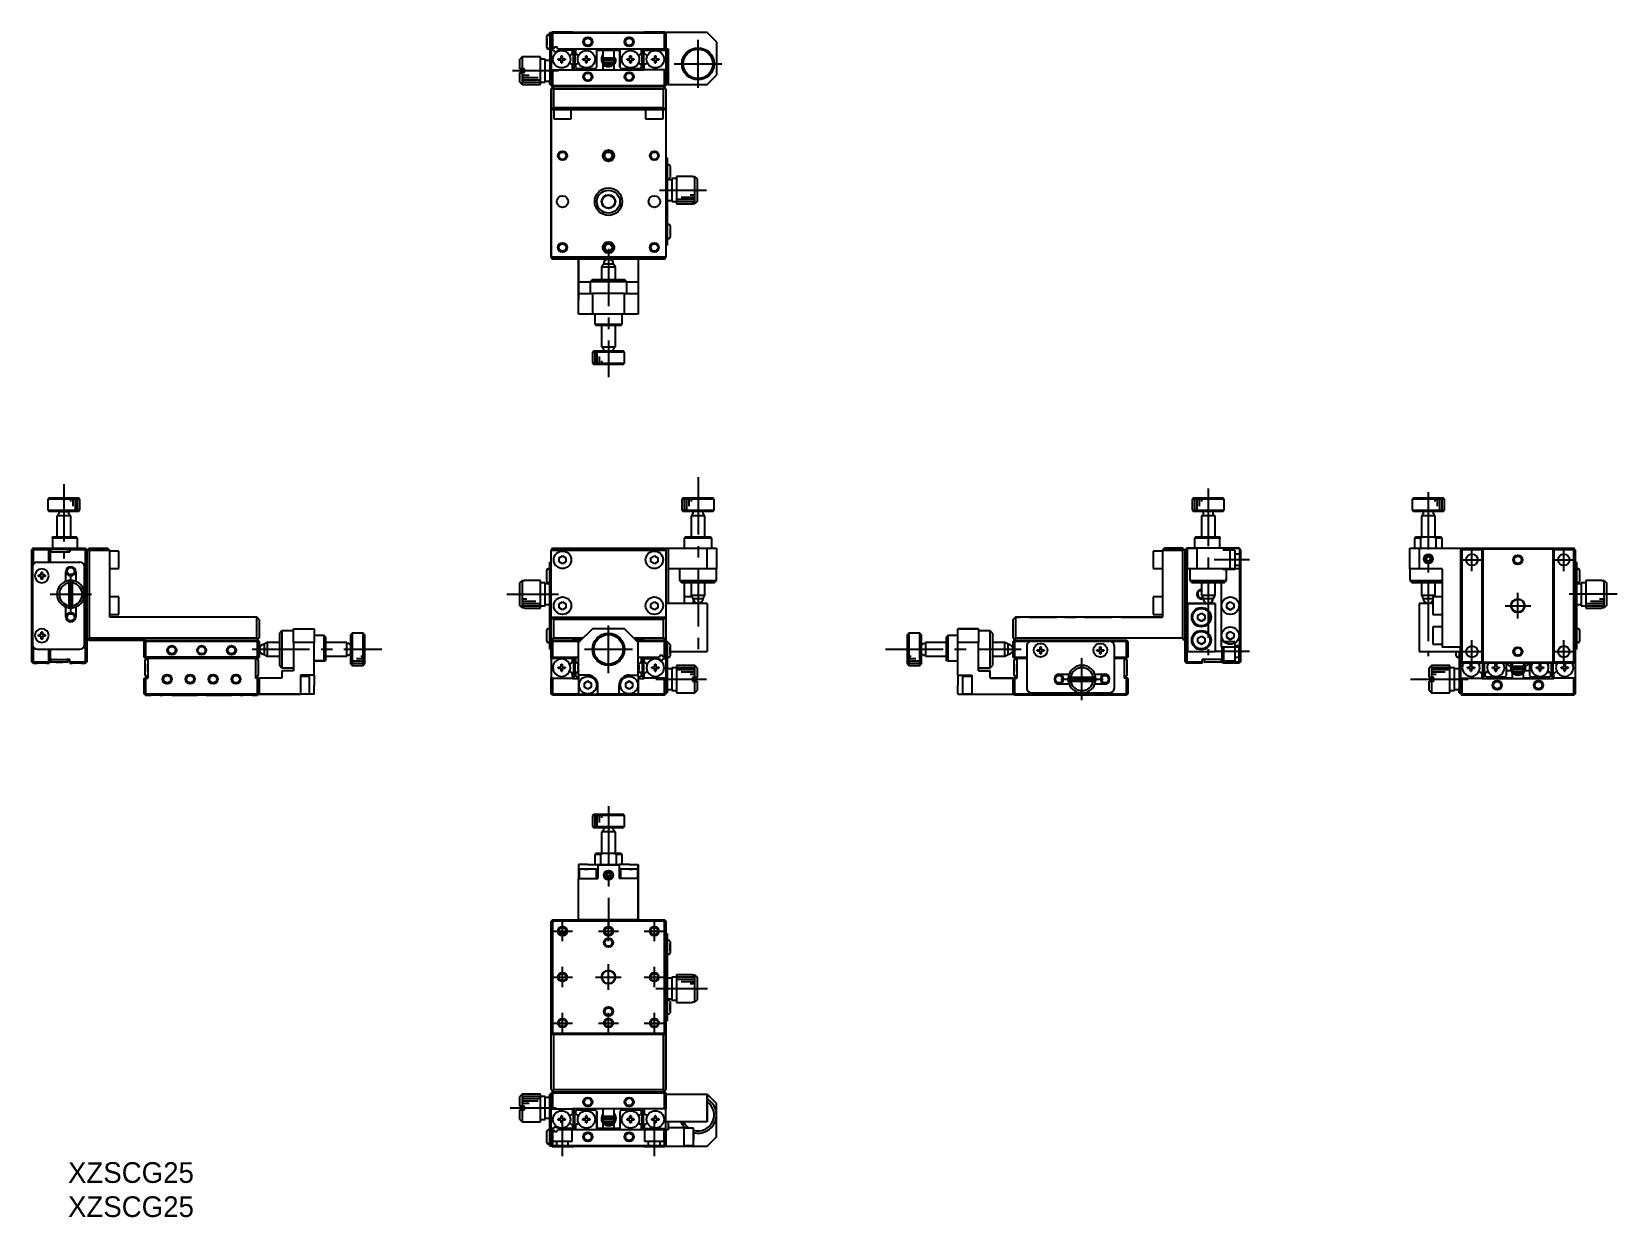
# Model space of a CAD drawing. Extents: x 27 to 372, y 20 to 278.
import ezdxf

# ---------------------------------------------------------------- set-up
doc = ezdxf.new("R2010")
doc.units = 0
doc.header["$LTSCALE"] = 10
doc.linetypes.add('CENTER', pattern=[2, 1.25, -0.25, 0.25, -0.25])
doc.linetypes.add('DASHED', pattern=[3.5, 2, -1.5])
doc.layers.get('0').update_dxf_attribs({"linetype": 'CONTINUOUS'})
doc.layers.add('CENTER', color=1, linetype='CENTER')
doc.styles.get("Standard").update_dxf_attribs({"font": 'FGP教科書体NT-M'})

msp = doc.modelspace()

# ---------------------------------------------------------------- texts
at = {"color": 7}
for p in [(34.92277, 27.763876), (34.92277, 20.337135)]:
    msp.add_text('XZSCG25', height=4.5, dxfattribs=at).set_placement(p)

# ---------------------------------------------------------------- linework, layer by layer
at = {"color": 7, "linetype": 'CONTINUOUS'}
for p, q in [((139.218178, 276.394349), (139.218178, 277.519349)), ((139.218178, 275.019349), (139.218178, 277.519349)), ((139.218178, 277.019349), (139.218178, 276.394349)), ((139.218178, 276.394349), (139.218178, 277.019349)), ((139.218178, 276.144349), (139.218178, 276.394349)), ((139.218178, 276.144349), (139.218178, 276.394349)), ((139.218178, 276.394349), (139.218178, 276.144349)), ((139.568178, 277.769349), (139.468178, 277.769349)), ((139.818178, 277.519397), (139.818178, 278.269349)), ((139.818178, 277.269349), (139.818178, 278.269349)), ((139.818178, 278.269349), (140.118178, 278.269349)), ((139.818178, 277.269349), (139.818178, 277.519397)), ((139.818178, 277.319349), (139.818178, 277.269349)), ((139.818178, 277.319349), (139.818178, 277.269349)), ((139.818178, 277.319349), (139.818178, 275.219349)), ((139.818178, 277.319349), (139.818178, 277.269349)), ((139.818178, 277.269349), (139.818178, 267.969349)), ((140.118178, 278.169349), (140.268178, 278.319349)), ((140.268178, 278.319349), (140.118178, 278.169349)), ((140.118178, 274.769349), (140.118178, 278.169349)), ((140.418178, 278.469349), (140.268178, 278.319349)), ((140.268178, 278.319349), (140.418178, 278.469349)), ((140.268178, 278.319349), (140.418178, 278.169349)), ((140.418178, 278.469349), (144.818178, 278.469349)), ((140.418178, 278.169349), (140.418178, 274.769349)), ((164.818178, 278.169349), (140.418178, 278.169349)), ((145.018178, 278.269349), (144.818178, 278.469349)), ((160.218178, 278.269349), (145.018178, 278.269349)), ((160.418178, 278.469349), (160.218178, 278.269349)), ((160.218178, 278.269349), (160.418178, 278.469349)), ((160.418178, 278.469349), (164.818178, 278.469349)), ((164.968178, 278.319349), (164.818178, 278.469349)), ((164.818178, 278.169349), (164.968178, 278.319349)), ((164.818178, 274.769349), (164.818178, 278.169349)), ((164.968178, 278.319349), (165.118178, 278.169349)), ((165.118178, 278.269349), (165.118178, 274.769349)), ((174.118178, 278.269349), (165.118178, 278.269349)), ((165.118178, 278.169349), (165.118178, 278.269349)), ((176.118178, 276.269349), (174.118178, 278.269349)), ((176.118178, 276.269349), (176.118178, 268.969349)), ((133.818178, 272.969349), (133.318178, 272.469349)), ((133.818178, 272.969349), (133.818178, 270.369349)), ((137.818178, 272.969349), (133.818178, 272.969349)), ((137.818178, 269.969349), (137.818178, 272.969349)), ((139.218178, 275.019349), (139.218178, 276.144349)), ((139.218178, 275.519349), (139.218178, 276.144349)), ((139.218178, 276.144349), (139.218178, 275.519349)), ((139.468178, 274.769349), (139.568178, 274.769349)), ((139.818178, 275.269349), (139.818178, 275.219349)), ((139.818178, 275.269349), (139.818178, 275.219349)), ((139.818178, 275.269349), (139.818178, 275.219349)), ((139.818178, 275.019349), (139.818178, 272.219349)), ((140.118178, 274.769349), (140.118178, 274.469349)), ((140.418178, 274.769349), (140.118178, 274.769349)), ((140.118178, 274.469349), (140.118178, 270.169349)), ((140.641209, 274.469349), (140.118178, 274.469349)), ((140.418178, 274.769349), (140.641209, 274.769349)), ((141.595148, 274.769349), (145.418178, 274.769349)), ((144.818178, 274.469349), (141.595148, 274.469349)), ((142.293178, 273.219349), (142.543178, 273.219349)), ((142.293178, 272.594349), (142.293178, 273.219349)), ((142.543178, 273.219349), (142.543178, 272.594349)), ((142.543178, 272.594349), (142.543178, 273.219349)), ((144.522928, 273.500353), (144.818178, 273.670815)), ((144.818178, 273.670815), (144.818178, 274.469349)), ((144.968176, 273.650362), (144.968176, 273.719349)), ((144.968176, 271.219349), (144.968176, 273.719349)), ((144.968176, 273.650362), (144.968176, 273.719349)), ((144.968176, 273.650362), (144.968176, 273.719349)), ((144.968176, 273.650362), (144.968176, 273.719349)), ((144.968176, 273.650362), (144.968176, 273.719349)), ((144.968176, 273.650362), (144.968176, 273.719349)), ((144.968176, 273.650362), (144.968176, 273.719349)), ((145.268178, 274.469349), (144.968178, 274.469349)), ((144.968178, 274.469349), (144.968178, 270.469349)), ((144.968178, 274.469349), (144.968178, 273.650362)), ((145.268178, 274.469349), (145.268178, 270.469349)), ((145.418178, 274.769349), (145.418178, 274.669349)), ((145.418178, 274.669349), (145.418178, 274.769349)), ((159.818178, 274.669349), (145.418178, 274.669349)), ((145.418178, 274.669349), (145.418178, 273.670815)), ((145.418178, 273.670815), (145.418178, 274.669349)), ((145.418178, 273.670815), (145.713428, 273.500353)), ((145.713428, 273.500353), (145.418178, 273.670815)), ((147.693178, 273.219349), (147.943178, 273.219349)), ((147.693178, 272.594349), (147.693178, 273.219349)), ((147.943178, 273.219349), (147.943178, 272.594349)), ((147.943178, 272.594349), (147.943178, 273.219349)), ((150.118178, 274.469349), (155.118178, 274.469349)), ((150.118178, 270.769349), (150.118178, 274.469349)), ((151.388178, 274.469349), (151.388178, 272.769349)), ((153.888178, 272.769349), (153.888178, 274.469349)), ((155.118178, 274.469349), (155.118178, 270.769349)), ((155.118178, 270.769349), (155.118178, 274.469349)), ((157.293178, 273.219349), (157.543178, 273.219349)), ((157.293178, 272.594349), (157.293178, 273.219349)), ((157.543178, 273.219349), (157.543178, 272.594349)), ((157.543178, 272.594349), (157.543178, 273.219349)), ((159.522928, 273.500353), (159.818178, 273.670815)), ((159.818178, 274.769349), (164.818178, 274.769349)), ((159.818178, 274.669349), (159.818178, 274.769349)), ((159.818178, 273.670815), (159.818178, 274.669349)), ((159.968176, 273.650362), (159.968176, 273.719349)), ((159.968176, 273.650362), (159.968176, 273.719349)), ((159.968176, 273.650362), (159.968176, 273.719349)), ((159.968176, 273.650362), (159.968176, 273.719349)), ((159.968176, 273.650362), (159.968176, 273.719349)), ((159.968176, 273.650362), (159.968176, 273.719349)), ((159.968176, 273.650362), (159.968176, 273.719349)), ((159.968176, 273.650362), (159.968176, 273.719349)), ((159.968176, 273.650362), (159.968176, 273.719349)), ((159.968176, 271.219349), (159.968176, 273.719349)), ((159.968176, 273.650362), (159.968176, 273.719349)), ((159.968176, 273.650362), (159.968176, 273.719349)), ((159.968176, 273.650362), (159.968176, 273.719349)), ((159.968176, 273.650362), (159.968176, 273.719349)), ((159.968178, 274.469349), (159.968178, 273.650362)), ((160.268178, 274.469349), (159.968178, 274.469349)), ((159.968178, 274.469349), (159.968178, 270.469349)), ((160.268178, 274.469349), (160.268178, 270.469349)), ((160.418178, 273.670815), (160.418178, 274.469349)), ((160.418178, 274.469349), (165.118178, 274.469349)), ((160.418178, 273.670815), (160.418178, 274.469349)), ((160.713428, 273.500353), (160.418178, 273.670815)), ((160.713428, 273.500353), (160.418178, 273.670815)), ((162.693178, 273.219349), (162.943178, 273.219349)), ((162.693178, 272.594349), (162.693178, 273.219349)), ((162.943178, 273.219349), (162.943178, 272.594349)), ((162.943178, 272.594349), (162.943178, 273.219349)), ((165.118178, 274.769349), (164.818178, 274.769349)), ((165.118178, 274.769349), (165.618178, 274.769349)), ((165.118178, 274.469349), (165.118178, 270.169349)), ((165.118178, 272.969349), (165.618178, 272.969349)), ((165.618178, 274.769349), (165.618178, 266.969349)), ((165.618178, 274.269349), (165.618178, 274.769349)), ((165.618178, 266.969349), (165.618178, 274.269349)), ((133.318178, 270.369349), (133.318178, 272.469349)), ((133.318178, 270.369349), (133.318178, 272.469349)), ((133.818178, 270.369349), (133.318178, 270.369349)), ((133.318178, 267.469349), (133.318178, 269.569349)), ((133.318178, 267.469349), (133.318178, 269.569349)), ((133.318178, 269.569349), (133.818178, 269.569349)), ((134.318178, 270.369349), (133.818178, 270.369349)), ((133.818178, 269.569349), (133.818178, 266.969349)), ((133.818178, 269.569349), (134.318178, 269.569349)), ((134.318178, 269.569349), (134.318178, 270.369349)), ((134.318178, 269.569349), (134.318178, 270.369349)), ((138.818178, 272.469349), (137.818178, 272.469349)), ((137.818178, 266.969349), (137.818178, 269.969349)), ((138.818178, 271.65563), (138.818178, 272.469349)), ((139.818178, 272.219349), (138.818178, 272.219349)), ((138.818178, 269.969349), (138.818178, 271.65563)), ((138.818178, 268.283069), (138.818178, 269.969349)), ((139.818178, 271.069349), (139.818178, 268.869349)), ((140.118178, 266.769349), (140.118178, 270.169349)), ((140.118178, 270.169349), (140.418178, 270.169349)), ((140.418178, 270.169349), (140.418178, 266.769349)), ((140.418178, 270.169349), (144.818178, 270.169349)), ((141.668178, 272.594349), (142.293178, 272.594349)), ((141.668178, 272.344349), (141.668178, 272.594349)), ((142.293178, 272.344349), (141.668178, 272.344349)), ((141.668178, 272.344349), (142.293178, 272.344349)), ((142.293178, 271.719349), (142.293178, 272.344349)), ((142.543178, 271.719349), (142.293178, 271.719349)), ((142.293178, 271.719349), (142.543178, 271.719349)), ((142.543178, 272.594349), (143.168178, 272.594349)), ((142.543178, 272.344349), (142.543178, 271.719349)), ((143.168178, 272.344349), (142.543178, 272.344349)), ((142.543178, 272.344349), (143.168178, 272.344349)), ((142.543178, 271.719349), (142.543178, 272.344349)), ((143.168178, 272.594349), (143.168178, 272.344349)), ((143.168178, 272.344349), (143.168178, 272.594349)), ((144.818178, 271.267883), (144.522928, 271.438346)), ((144.818178, 270.169349), (144.818178, 271.267883)), ((144.818178, 270.069349), (144.818178, 270.169349)), ((151.818178, 270.069349), (144.818178, 270.069349)), ((144.968176, 271.219349), (144.968176, 271.288337)), ((144.968176, 271.219349), (144.968176, 271.288337)), ((144.968176, 271.219349), (144.968176, 271.288337)), ((144.968176, 271.219349), (144.968176, 271.288337)), ((144.968176, 271.219349), (144.968176, 271.288337)), ((144.968176, 271.219349), (144.968176, 271.288337)), ((144.968176, 271.219349), (144.968176, 271.288337)), ((144.968176, 271.219349), (144.968176, 271.288337)), ((144.968176, 271.219349), (144.968176, 271.288337)), ((144.968176, 271.219349), (144.968176, 271.288337)), ((144.968176, 271.219349), (144.968176, 271.288337)), ((144.968176, 271.219349), (144.968176, 271.288337)), ((144.968176, 271.219349), (144.968176, 271.288337)), ((144.968178, 271.288337), (144.968178, 270.469349)), ((144.968178, 270.469349), (145.268178, 270.469349)), ((145.713428, 271.438346), (145.418178, 271.267883)), ((145.418178, 271.267883), (145.713428, 271.438346)), ((145.418178, 271.267883), (145.418178, 270.769349)), ((145.418178, 270.769349), (145.418178, 271.267883)), ((145.418178, 270.769349), (145.718178, 270.469349)), ((145.718178, 270.469349), (145.418178, 270.769349)), ((145.718178, 270.469349), (149.818178, 270.469349)), ((147.068178, 272.594349), (147.693178, 272.594349)), ((147.068178, 272.344349), (147.068178, 272.594349)), ((147.693178, 272.344349), (147.068178, 272.344349)), ((147.068178, 272.344349), (147.693178, 272.344349)), ((147.693178, 271.719349), (147.693178, 272.344349)), ((147.943178, 271.719349), (147.693178, 271.719349)), ((147.693178, 271.719349), (147.943178, 271.719349)), ((147.943178, 272.594349), (148.568178, 272.594349)), ((147.943178, 272.344349), (147.943178, 271.719349)), ((148.568178, 272.344349), (147.943178, 272.344349)), ((147.943178, 272.344349), (148.568178, 272.344349)), ((147.943178, 271.719349), (147.943178, 272.344349)), ((148.568178, 272.594349), (148.568178, 272.344349)), ((148.568178, 272.344349), (148.568178, 272.594349)), ((149.818178, 270.469349), (150.118178, 270.769349)), ((151.103551, 272.608867), (151.0677, 272.510786)), ((151.0677, 272.510786), (151.09244, 272.41213)), ((151.081194, 272.268697), (151.11818, 272.077346)), ((151.09244, 272.41213), (151.169713, 272.34269)), ((151.190108, 272.669959), (151.103551, 272.608867)), ((151.169713, 272.34269), (151.273641, 272.321646)), ((151.258195, 271.484739), (151.31679, 271.369272)), ((151.273641, 272.321646), (151.389002, 272.316217)), ((151.277668, 272.332069), (154.057322, 272.332069)), ((151.329757, 271.378536), (151.316513, 271.370217)), ((151.326118, 271.369265), (151.361129, 271.373538)), ((151.368178, 271.308103), (151.368178, 270.069349)), ((151.388178, 272.769349), (153.888178, 272.769349)), ((151.388178, 272.769349), (151.466777, 272.69075)), ((151.561776, 272.342947), (151.388178, 272.169349)), ((151.388178, 272.169349), (153.888178, 272.169349)), ((151.388178, 272.169349), (151.388178, 271.969349)), ((151.388178, 271.969349), (151.438178, 271.969349)), ((151.389002, 272.316217), (151.505124, 272.312869)), ((151.441973, 272.223298), (151.426906, 272.314929)), ((151.43652, 272.689947), (151.441473, 272.715854)), ((151.438178, 271.969349), (151.438178, 271.669349)), ((151.438178, 271.669349), (153.838178, 271.669349)), ((151.438178, 271.669349), (151.648229, 271.469349)), ((151.491213, 272.272673), (151.440229, 272.232005)), ((151.505124, 272.312869), (151.530751, 272.312264)), ((151.648229, 271.469349), (153.628128, 271.469349)), ((153.418178, 270.069349), (151.818178, 270.069349)), ((151.953859, 271.445828), (151.921333, 271.469179)), ((152.046206, 271.38771), (151.953859, 271.445828)), ((152.180125, 271.32181), (152.046206, 271.38771)), ((152.31891, 271.272808), (152.180125, 271.32181)), ((160.418178, 270.069349), (153.418178, 270.069349)), ((153.628128, 271.469349), (153.838178, 271.669349)), ((153.888178, 272.169349), (153.713361, 272.344167)), ((153.811021, 272.692192), (153.888178, 272.769349)), ((153.824237, 272.335463), (153.81457, 272.341999)), ((153.818178, 272.692021), (153.818178, 272.699349)), ((153.834287, 272.329771), (153.824237, 272.335463)), ((153.844665, 272.324953), (153.834287, 272.329771)), ((153.854364, 271.696565), (153.836489, 271.708019)), ((153.838178, 271.669349), (153.838178, 271.969349)), ((153.838178, 271.969349), (153.888178, 271.969349)), ((153.838178, 271.719296), (153.861952, 271.704015)), ((153.855314, 272.321037), (153.844665, 272.324953)), ((154.012618, 271.610823), (153.854364, 271.696565)), ((153.866177, 272.318042), (153.855314, 272.321037)), ((153.861952, 271.704015), (153.872355, 271.697443)), ((153.877193, 272.315986), (153.866177, 272.318042)), ((153.868178, 270.069349), (153.868178, 271.18914)), ((153.872355, 271.697443), (153.882749, 271.690946)), ((153.888303, 272.314881), (153.877193, 272.315986)), ((153.881691, 272.762643), (153.897222, 272.689972)), ((153.882749, 271.690946), (153.893082, 271.684556)), ((153.888178, 271.969349), (153.888178, 272.169349)), ((153.899445, 272.314731), (153.888303, 272.314881)), ((153.893082, 271.684556), (153.903304, 271.678304)), ((153.899445, 272.314731), (154.027085, 272.319608)), ((153.903304, 271.678304), (153.913364, 271.672222)), ((153.913364, 271.672222), (153.923212, 271.666339)), ((153.923212, 271.666339), (153.932799, 271.660684)), ((153.932799, 271.660684), (153.942079, 271.655286)), ((153.942079, 271.655286), (153.951004, 271.650172)), ((153.951004, 271.650172), (153.959531, 271.645366)), ((153.959531, 271.645366), (153.967618, 271.640892)), ((153.967618, 271.640892), (153.975225, 271.636772)), ((153.975225, 271.636772), (153.982313, 271.633028)), ((153.982313, 271.633028), (153.988849, 271.629677)), ((153.988849, 271.629677), (153.9948, 271.626735)), ((153.9948, 271.626735), (154.000136, 271.624218)), ((154.000136, 271.624218), (154.003356, 271.622775)), ((154.003356, 271.622775), (154.00628, 271.621531)), ((154.00628, 271.621531), (154.008903, 271.620489)), ((154.008903, 271.620489), (154.011218, 271.619653)), ((154.011218, 271.619653), (154.013219, 271.619022)), ((154.013219, 271.619022), (154.014904, 271.6186)), ((154.014904, 271.6186), (154.016268, 271.618387)), ((154.016268, 271.618387), (154.017307, 271.618383)), ((154.017307, 271.618383), (154.018344, 271.618887)), ((154.018344, 271.618887), (154.034695, 271.646092)), ((154.027085, 272.319608), (154.130354, 272.330523)), ((154.031039, 272.317762), (154.02985, 272.319791)), ((154.047204, 272.288413), (154.031039, 272.317762)), ((154.034695, 271.646092), (154.05054, 271.675607)), ((154.061887, 272.258301), (154.047204, 272.288413)), ((154.05054, 271.675607), (154.064896, 271.705872)), ((154.075051, 272.227499), (154.061887, 272.258301)), ((154.064896, 271.705872), (154.077725, 271.736811)), ((154.086665, 272.196084), (154.075051, 272.227499)), ((154.183652, 272.652045), (154.076548, 272.681819)), ((154.077725, 271.736811), (154.088996, 271.768346)), ((154.0967, 272.164133), (154.086665, 272.196084)), ((154.088996, 271.768346), (154.098683, 271.800401)), ((154.105131, 272.131725), (154.0967, 272.164133)), ((154.098683, 271.800401), (154.10676, 271.832896)), ((154.111937, 272.09894), (154.105131, 272.131725)), ((154.10676, 271.832896), (154.113209, 271.86575)), ((154.117103, 272.06586), (154.111937, 272.09894)), ((154.113209, 271.86575), (154.118014, 271.898883)), ((154.120615, 272.032564), (154.117103, 272.06586)), ((154.118014, 271.898883), (154.121163, 271.932214)), ((154.122465, 271.999137), (154.120615, 272.032564)), ((154.121163, 271.932214), (154.122647, 271.965659)), ((154.122647, 271.965659), (154.122465, 271.999137)), ((154.130354, 272.330523), (154.219614, 272.381829)), ((154.251802, 272.574837), (154.183652, 272.652045)), ((154.219614, 272.381829), (154.264969, 272.472647)), ((154.264969, 272.472647), (154.251802, 272.574837)), ((155.118178, 270.769349), (155.418178, 270.469349)), ((155.418178, 270.469349), (155.118178, 270.769349)), ((155.418178, 270.469349), (159.518178, 270.469349)), ((156.668178, 272.594349), (157.293178, 272.594349)), ((156.668178, 272.344349), (156.668178, 272.594349)), ((157.293178, 272.344349), (156.668178, 272.344349)), ((156.668178, 272.344349), (157.293178, 272.344349)), ((157.293178, 271.719349), (157.293178, 272.344349)), ((157.543178, 271.719349), (157.293178, 271.719349)), ((157.293178, 271.719349), (157.543178, 271.719349)), ((157.543178, 272.594349), (158.168178, 272.594349)), ((157.543178, 272.344349), (157.543178, 271.719349)), ((158.168178, 272.344349), (157.543178, 272.344349)), ((157.543178, 271.719349), (157.543178, 272.344349)), ((157.543178, 272.344349), (158.168178, 272.344349)), ((158.168178, 272.594349), (158.168178, 272.344349)), ((158.168178, 272.344349), (158.168178, 272.594349)), ((159.518178, 270.469349), (159.818178, 270.769349)), ((159.818178, 271.267883), (159.522928, 271.438346)), ((159.818178, 270.769349), (159.818178, 271.267883)), ((159.968176, 271.219349), (159.968176, 271.288337)), ((159.968176, 271.219349), (159.968176, 271.288337)), ((159.968176, 271.219349), (159.968176, 271.288337)), ((159.968176, 271.219349), (159.968176, 271.288337)), ((159.968176, 271.219349), (159.968176, 271.288337)), ((159.968176, 271.219349), (159.968176, 271.288337)), ((159.968176, 271.219349), (159.968176, 271.288337)), ((159.968176, 271.219349), (159.968176, 271.288337)), ((159.968176, 271.219349), (159.968176, 271.288337)), ((159.968176, 271.219349), (159.968176, 271.288337)), ((159.968176, 271.219349), (159.968176, 271.288337)), ((159.968176, 271.219349), (159.968176, 271.288337)), ((159.968176, 271.219349), (159.968176, 271.288337)), ((159.968178, 271.288337), (159.968178, 270.469349)), ((159.968178, 270.469349), (160.268178, 270.469349)), ((160.418178, 271.267883), (160.713428, 271.438346)), ((160.418178, 271.267883), (160.713428, 271.438346)), ((160.418178, 270.169349), (160.418178, 271.267883)), ((160.418178, 270.169349), (160.418178, 271.267883)), ((160.418178, 270.169349), (160.418178, 270.069349)), ((164.818178, 270.169349), (160.418178, 270.169349)), ((160.418178, 270.069349), (160.418178, 270.169349)), ((162.068178, 272.594349), (162.693178, 272.594349)), ((162.068178, 272.344349), (162.068178, 272.594349)), ((162.693178, 272.344349), (162.068178, 272.344349)), ((162.068178, 272.344349), (162.693178, 272.344349)), ((162.693178, 271.719349), (162.693178, 272.344349)), ((162.943178, 271.719349), (162.693178, 271.719349)), ((162.693178, 271.719349), (162.943178, 271.719349)), ((162.943178, 272.594349), (163.568178, 272.594349)), ((162.943178, 272.344349), (162.943178, 271.719349)), ((163.568178, 272.344349), (162.943178, 272.344349)), ((162.943178, 272.344349), (163.568178, 272.344349)), ((162.943178, 271.719349), (162.943178, 272.344349)), ((163.568178, 272.594349), (163.568178, 272.344349)), ((163.568178, 272.344349), (163.568178, 272.594349)), ((164.818178, 266.769349), (164.818178, 270.169349)), ((164.818178, 270.169349), (165.118178, 270.169349)), ((165.118178, 270.169349), (165.118178, 266.769349)), ((133.318178, 267.469349), (133.818178, 266.969349)), ((133.818178, 266.969349), (137.818178, 266.969349)), ((137.818178, 267.469349), (138.818178, 267.469349)), ((138.818178, 267.469349), (138.818178, 268.283069)), ((138.818178, 267.719349), (139.818178, 267.719349)), ((139.818178, 266.969349), (139.818178, 267.969349)), ((139.818178, 266.969349), (139.818178, 267.719349)), ((140.118178, 266.969349), (139.818178, 266.969349)), ((140.118178, 266.969349), (140.118178, 266.769349)), ((140.268178, 266.619349), (140.118178, 266.769349)), ((140.118178, 266.769349), (140.268178, 266.619349)), ((140.118178, 265.969349), (140.368178, 266.219349)), ((140.368178, 266.219349), (140.118178, 265.969349)), ((140.118178, 261.469349), (140.118178, 265.969349)), ((140.118178, 265.969349), (140.118178, 261.469349)), ((140.418178, 266.769349), (140.268178, 266.619349)), ((140.268178, 266.619349), (140.418178, 266.469349)), ((140.418178, 266.469349), (140.268178, 266.619349)), ((140.368178, 266.219349), (140.618178, 266.469349)), ((140.618178, 266.469349), (140.368178, 266.219349)), ((140.618178, 265.969349), (140.368178, 266.219349)), ((140.418178, 266.769349), (164.818178, 266.769349)), ((164.818178, 266.469349), (140.418178, 266.469349)), ((140.618178, 265.969349), (140.618178, 261.969349)), ((164.618178, 265.969349), (140.618178, 265.969349)), ((164.618178, 266.469349), (164.868178, 266.219349)), ((164.868178, 266.219349), (164.618178, 265.969349)), ((164.618178, 261.969349), (164.618178, 265.969349)), ((164.968178, 266.619349), (164.818178, 266.769349)), ((164.968178, 266.619349), (164.818178, 266.469349)), ((164.868178, 266.219349), (165.118178, 265.969349)), ((165.118178, 266.769349), (164.968178, 266.619349)), ((165.618178, 266.969349), (165.118178, 266.969349)), ((165.118178, 265.969349), (165.118178, 261.469349)), ((165.618178, 266.969349), (174.118178, 266.969349)), ((174.118178, 266.969349), (176.118178, 268.969349)), ((140.118178, 261.469349), (140.618178, 261.969349)), ((165.118178, 261.469349), (140.118178, 261.469349)), ((140.118178, 229.469349), (140.118178, 261.469349)), ((140.118178, 261.469349), (140.118178, 229.469349)), ((140.618178, 261.969349), (164.618178, 261.969349)), ((140.718178, 261.469349), (140.718178, 259.469349)), ((140.718178, 259.469349), (144.518178, 259.469349)), ((144.518178, 259.469349), (144.518178, 261.469349)), ((160.718178, 261.469349), (160.718178, 259.469349)), ((160.718178, 259.469349), (164.518178, 259.469349)), ((164.518178, 259.469349), (164.518178, 261.469349)), ((164.618178, 261.969349), (165.118178, 261.469349)), ((165.118178, 261.469349), (165.118178, 229.469349)), ((165.118178, 250.969349), (165.418178, 250.969349)), ((165.418178, 250.969349), (165.418178, 249.969349)), ((165.418178, 249.969349), (165.418178, 232.969349)), ((165.768178, 249.469349), (165.668178, 249.469349)), ((166.018178, 249.219349), (166.018178, 246.719349)), ((166.018178, 248.719349), (166.018178, 248.094349)), ((166.418178, 246.219349), (165.418178, 246.219349)), ((165.668178, 246.469349), (165.768178, 246.469349)), ((166.018178, 248.094349), (166.018178, 247.844349)), ((166.018178, 247.844349), (166.018178, 247.219349)), ((166.418178, 246.469349), (166.418178, 246.218529)), ((166.418178, 246.469349), (166.418178, 246.06925)), ((167.418178, 246.469349), (166.418178, 246.469349)), ((166.418178, 246.469349), (166.418178, 245.65563)), ((167.418178, 246.469349), (166.418178, 246.469349)), ((166.418178, 246.06925), (166.418178, 241.869449)), ((166.418178, 245.65563), (166.418178, 242.283069)), ((167.418178, 246.969349), (167.418178, 240.969349)), ((167.418178, 246.969349), (167.418178, 246.469349)), ((170.918178, 246.969349), (167.418178, 246.969349)), ((167.418178, 246.969349), (167.418178, 240.969349)), ((170.918178, 246.969349), (167.418178, 246.969349)), ((170.918178, 246.969349), (170.918178, 246.942563)), ((170.918178, 246.969349), (170.918178, 246.942563)), ((170.918178, 246.942563), (171.418178, 246.942563)), ((170.918178, 246.942563), (171.418178, 246.942563)), ((171.418178, 240.996136), (171.418178, 246.942563)), ((171.418178, 246.942563), (171.918178, 246.437142)), ((171.418178, 240.996136), (171.418178, 246.942563)), ((171.418178, 246.942563), (171.918178, 246.437142)), ((171.918178, 246.437142), (171.918178, 241.501557)), ((171.918178, 246.437142), (171.918178, 241.501557)), ((165.418178, 241.719349), (166.418178, 241.719349)), ((166.418178, 242.283069), (166.418178, 241.469349)), ((166.418178, 241.869449), (166.418178, 241.469349)), ((166.418178, 241.719349), (166.418178, 241.469349)), ((166.418178, 241.469349), (167.418178, 241.469349)), ((166.418178, 241.469349), (167.418178, 241.469349)), ((167.418178, 241.469349), (167.418178, 240.969349)), ((167.418178, 240.969349), (170.918178, 240.969349)), ((167.418178, 240.969349), (170.918178, 240.969349)), ((171.418178, 240.996136), (170.918178, 240.996136)), ((170.918178, 240.996136), (170.918178, 240.969349)), ((171.418178, 240.996136), (170.918178, 240.996136)), ((170.918178, 240.996136), (170.918178, 240.969349)), ((171.918178, 241.501557), (171.418178, 240.996136)), ((171.918178, 241.501557), (171.418178, 240.996136)), ((165.768178, 236.469349), (165.668178, 236.469349)), ((166.018178, 236.219349), (166.018178, 233.719349)), ((166.018178, 235.719349), (166.018178, 235.094349)), ((166.018178, 235.094349), (166.018178, 234.844349)), ((166.018178, 234.844349), (166.018178, 234.219349)), ((165.418178, 231.969349), (165.118178, 231.969349)), ((165.418178, 232.969349), (165.418178, 231.969349)), ((165.668178, 233.469349), (165.768178, 233.469349)), ((140.118178, 229.269349), (140.118178, 229.469349)), ((140.118178, 229.469349), (140.118178, 229.269349)), ((140.118178, 229.469349), (165.118178, 229.469349)), ((140.618178, 228.969349), (140.118178, 229.469349)), ((140.118178, 229.469349), (140.368178, 229.219349)), ((140.118178, 229.269349), (140.268178, 229.119349)), ((140.418178, 228.969349), (140.118178, 229.269349)), ((140.368178, 229.219349), (140.268178, 229.119349)), ((140.268178, 229.119349), (140.418178, 228.969349)), ((140.368178, 229.219349), (140.618178, 228.969349)), ((140.618178, 228.969349), (140.418178, 228.969349)), ((164.618178, 228.969349), (140.618178, 228.969349)), ((146.118178, 228.969349), (146.118178, 223.969349)), ((146.118178, 223.969349), (146.118178, 228.969349)), ((159.118178, 228.969349), (159.118178, 223.969349)), ((165.118178, 229.469349), (164.618178, 228.969349)), ((164.818178, 228.969349), (164.618178, 228.969349)), ((164.818178, 228.969349), (164.968178, 229.119349)), ((164.968178, 229.119349), (164.868178, 229.219349)), ((164.968178, 229.119349), (165.118178, 229.269349)), ((165.118178, 229.469349), (165.118178, 229.269349)), ((149.118178, 224.469349), (148.618178, 223.969349)), ((149.118178, 224.469349), (156.118178, 224.469349)), ((152.618178, 227.176529), (151.118173, 227.176529)), ((151.518178, 227.869349), (151.118178, 227.176529)), ((152.618178, 227.176529), (151.118178, 227.176529)), ((151.118178, 227.176529), (151.118178, 224.469369)), ((152.618178, 227.869349), (151.518178, 227.869349)), ((153.718178, 227.869349), (152.618178, 227.869349)), ((154.118183, 227.176529), (152.618178, 227.176529)), ((154.118178, 227.176529), (152.618178, 227.176529)), ((154.118178, 227.176529), (153.718178, 227.869349)), ((154.118178, 224.469369), (154.118178, 227.176529)), ((156.618178, 223.969349), (156.118178, 224.469349)), ((146.118178, 223.969349), (146.118178, 221.469349)), ((146.118178, 221.469349), (146.118178, 223.969349)), ((146.118178, 223.969349), (148.618178, 223.969349)), ((146.118178, 216.969349), (146.118178, 221.469349)), ((146.118178, 221.469349), (149.118178, 221.469349)), ((146.118178, 221.469349), (146.118178, 219.969349)), ((156.618178, 223.969349), (148.618178, 223.969349)), ((148.618178, 223.969349), (148.618178, 221.469349)), ((149.118178, 221.469349), (149.118178, 216.969349)), ((156.118178, 221.469349), (149.118178, 221.469349)), ((156.118178, 216.969349), (156.118178, 221.469349)), ((156.118178, 221.469349), (159.118178, 221.469349)), ((156.618178, 223.969349), (159.118178, 223.969349)), ((156.618178, 221.469349), (156.618178, 223.969349)), ((159.118178, 223.969349), (159.118178, 221.469349)), ((159.118178, 221.469349), (159.118178, 216.969349)), ((146.118178, 216.969349), (146.118178, 219.969349)), ((149.118178, 216.969349), (146.118178, 216.969349)), ((156.118178, 216.969349), (149.118178, 216.969349)), ((149.618178, 216.969349), (149.618178, 214.769349)), ((149.618178, 214.769349), (155.618178, 214.769349)), ((149.618178, 214.769349), (149.918178, 214.469349)), ((155.318178, 214.469349), (149.918178, 214.469349)), ((151.118178, 214.46933), (151.118178, 209.869349)), ((154.118178, 209.869349), (154.118178, 214.46933)), ((155.318178, 214.469349), (155.618178, 214.769349)), ((155.618178, 214.769349), (155.618178, 216.969349)), ((159.118178, 216.969349), (156.118178, 216.969349)), ((149.418178, 208.969349), (149.118178, 208.669349)), ((152.618178, 208.669349), (149.118178, 208.669349)), ((149.118178, 208.669349), (149.118178, 206.269349)), ((149.418178, 208.969349), (152.618178, 208.969349)), ((151.118178, 209.869349), (154.118178, 209.869349)), ((151.518178, 209.436337), (151.518178, 208.969349)), ((152.618178, 208.969349), (155.818178, 208.969349)), ((156.118178, 208.669349), (152.618178, 208.669349)), ((153.718178, 208.969349), (153.718178, 209.436337)), ((156.118178, 208.669349), (155.818178, 208.969349)), ((156.118178, 206.269349), (156.118178, 208.669349)), ((149.118178, 206.269349), (152.618178, 206.269349)), ((149.118178, 206.269349), (149.418178, 205.969349)), ((152.618178, 205.969349), (149.418178, 205.969349)), ((152.618178, 206.269349), (156.118178, 206.269349)), ((155.818178, 205.969349), (152.618178, 205.969349)), ((155.818178, 205.969349), (156.118178, 206.269349)), ((30.822807, 176.963485), (30.522807, 176.663485)), ((37.522807, 176.663485), (30.522807, 176.663485)), ((30.522807, 176.663485), (30.522807, 174.263485)), ((30.822807, 176.963485), (37.222807, 176.963485)), ((37.522807, 176.663485), (37.222807, 176.963485)), ((37.522807, 174.263485), (37.522807, 176.663485)), ((168.918178, 176.963485), (168.618178, 176.663485)), ((172.118178, 176.663485), (168.618178, 176.663485)), ((168.618178, 176.663485), (168.618178, 174.263485)), ((168.918178, 176.963485), (172.118178, 176.963485)), ((172.118178, 176.963485), (175.318178, 176.963485)), ((175.618178, 176.663485), (172.118178, 176.663485)), ((175.618178, 176.663485), (175.318178, 176.963485)), ((175.618178, 174.263485), (175.618178, 176.663485)), ((280.029393, 176.963485), (279.729393, 176.663485)), ((286.729393, 176.663485), (279.729393, 176.663485)), ((279.729393, 176.663485), (279.729393, 174.263485)), ((280.029393, 176.963485), (286.429393, 176.963485)), ((280.029393, 176.963485), (286.429393, 176.963485)), ((286.729393, 176.663485), (286.429393, 176.963485)), ((286.729393, 174.263485), (286.729393, 176.663485)), ((327.951101, 176.963485), (327.651101, 176.663485)), ((334.651101, 176.663485), (327.651101, 176.663485)), ((327.651101, 176.663485), (327.651101, 174.263485)), ((327.951101, 176.963485), (334.351101, 176.963485)), ((334.651101, 176.663485), (334.351101, 176.963485)), ((334.651101, 174.263485), (334.651101, 176.663485)), ((30.522807, 174.263485), (37.522807, 174.263485)), ((30.522807, 174.263485), (30.822807, 173.963485)), ((32.922807, 173.963485), (30.822807, 173.963485)), ((37.222807, 173.963485), (30.822807, 173.963485)), ((35.522807, 173.063485), (32.522807, 173.063485)), ((32.522807, 173.063485), (32.522807, 168.463504)), ((35.122807, 173.963485), (32.922807, 173.963485)), ((32.922807, 173.963485), (35.122807, 173.963485)), ((32.922807, 173.963485), (32.922807, 173.496497)), ((37.222807, 173.963485), (35.122807, 173.963485)), ((35.122807, 173.496497), (35.122807, 173.963485)), ((35.522807, 168.463504), (35.522807, 173.063485)), ((37.222807, 173.963485), (37.522807, 174.263485)), ((168.618178, 174.263485), (172.118178, 174.263485)), ((168.618178, 174.263485), (168.918178, 173.963485)), ((172.118178, 173.963485), (168.918178, 173.963485)), ((173.618178, 173.063485), (170.618178, 173.063485)), ((170.618178, 173.063485), (170.618178, 168.463504)), ((171.018178, 173.963485), (171.018178, 173.496497)), ((172.118178, 174.263485), (175.618178, 174.263485)), ((175.318178, 173.963485), (172.118178, 173.963485)), ((173.218178, 173.496497), (173.218178, 173.963485)), ((173.618178, 168.463504), (173.618178, 173.063485)), ((175.318178, 173.963485), (175.618178, 174.263485)), ((279.729393, 174.263485), (286.729393, 174.263485)), ((279.729393, 174.263485), (280.029393, 173.963485)), ((286.429393, 173.963485), (280.029393, 173.963485)), ((283.229393, 173.063485), (281.729393, 173.063485)), ((281.979393, 173.063485), (281.729393, 173.063485)), ((281.729393, 173.063485), (281.729393, 168.463504)), ((282.129393, 173.963485), (282.129393, 173.063485)), ((284.729393, 173.063485), (283.229393, 173.063485)), ((284.329393, 173.063485), (284.329393, 173.963485)), ((284.729393, 173.063485), (284.479393, 173.063485)), ((284.729393, 168.463504), (284.729393, 173.063485)), ((286.429393, 173.963485), (286.729393, 174.263485)), ((327.651101, 174.263485), (334.651101, 174.263485)), ((327.651101, 174.263485), (327.951101, 173.963485)), ((334.351101, 173.963485), (327.951101, 173.963485)), ((332.651101, 173.063485), (329.651101, 173.063485)), ((329.651101, 173.063485), (329.651101, 168.463504)), ((330.051101, 173.963485), (330.051101, 173.496497)), ((332.251101, 173.496497), (332.251101, 173.963485)), ((332.651101, 168.463504), (332.651101, 173.063485)), ((334.351101, 173.963485), (334.651101, 174.263485)), ((27.022807, 165.663485), (27.172807, 165.813485)), ((27.172807, 165.813485), (27.322807, 165.963485)), ((27.322807, 165.663485), (27.172807, 165.813485)), ((27.222807, 165.963485), (27.322807, 165.963485)), ((27.222807, 165.963485), (27.222807, 165.863485)), ((27.322807, 165.963485), (30.722807, 165.963485)), ((30.722807, 165.963485), (30.722807, 165.663485)), ((30.722807, 165.963485), (30.822807, 165.963485)), ((30.822807, 165.963485), (35.322807, 165.963485)), ((30.822807, 165.963485), (30.822807, 165.163485)), ((31.372807, 165.763485), (33.022807, 165.763485)), ((31.522807, 168.463485), (36.722807, 168.463485)), ((31.522807, 168.163485), (31.522807, 168.463485)), ((37.022807, 168.163485), (31.522807, 168.163485)), ((31.522807, 168.163485), (31.522807, 165.963485)), ((32.272807, 165.763485), (32.897807, 165.763485)), ((32.897807, 165.763485), (33.147807, 165.763485)), ((33.022807, 165.763485), (34.672807, 165.763485)), ((33.147807, 165.763485), (33.772807, 165.763485)), ((35.322807, 165.963485), (38.722807, 165.963485)), ((35.322807, 165.663485), (35.322807, 165.963485)), ((37.022807, 168.163485), (36.722807, 168.463485)), ((37.022807, 165.963485), (37.022807, 168.163485)), ((38.722807, 165.963485), (38.872807, 165.813485)), ((38.872807, 165.813485), (38.722807, 165.663485)), ((38.872807, 165.813485), (39.022807, 165.663485)), ((39.522807, 165.963485), (39.272807, 165.713485)), ((39.522807, 165.963485), (43.522807, 165.963485)), ((44.022807, 165.463485), (43.522807, 165.963485)), ((140.118178, 165.463485), (140.618178, 165.963485)), ((140.268178, 165.813485), (140.118178, 165.663485)), ((140.418178, 165.963485), (140.268178, 165.813485)), ((140.268178, 165.813485), (140.368178, 165.713485)), ((140.418178, 165.963485), (140.618178, 165.963485)), ((140.618178, 165.963485), (164.618178, 165.963485)), ((164.618178, 165.963485), (165.118178, 165.463485)), ((164.618178, 165.963485), (164.818178, 165.963485)), ((164.968178, 165.813485), (164.818178, 165.963485)), ((164.968178, 165.813485), (164.868178, 165.713485)), ((165.118178, 165.663485), (164.968178, 165.813485)), ((165.118178, 165.663485), (165.118178, 165.963485)), ((165.118178, 165.963485), (165.618178, 165.963485)), ((165.618178, 165.963485), (174.118178, 165.963485)), ((165.618178, 165.963485), (165.618178, 161.463485)), ((169.418178, 168.463485), (169.118178, 168.163485)), ((175.118178, 168.163485), (169.118178, 168.163485)), ((169.118178, 168.163485), (169.118178, 165.963485)), ((169.418178, 168.463485), (174.818178, 168.463485)), ((174.118178, 161.463485), (174.118178, 165.963485)), ((174.118178, 165.963485), (176.118178, 165.963485)), ((175.118178, 168.163485), (174.818178, 168.463485)), ((175.118178, 165.963485), (175.118178, 168.163485)), ((176.118178, 165.963485), (176.118178, 161.463485)), ((273.729393, 165.963485), (273.229393, 165.463485)), ((273.229393, 165.463485), (273.729393, 165.963485)), ((273.729393, 165.963485), (277.729393, 165.963485)), ((277.729393, 165.963485), (273.729393, 165.963485)), ((277.979393, 165.713485), (277.729393, 165.963485)), ((277.729393, 165.963485), (277.979393, 165.713485)), ((278.379393, 165.813485), (278.229393, 165.663485)), ((278.379393, 165.813485), (278.229393, 165.663485)), ((278.379393, 165.813485), (278.529393, 165.963485)), ((278.529393, 165.963485), (278.379393, 165.813485)), ((278.529393, 165.663485), (278.379393, 165.813485)), ((278.529393, 165.963485), (278.729393, 165.963485)), ((278.729393, 165.963485), (278.529393, 165.963485)), ((280.229393, 165.963485), (278.729393, 165.963485)), ((278.729393, 165.963485), (280.729393, 165.963485)), ((278.729393, 161.463485), (278.729393, 165.963485)), ((280.529393, 168.463485), (280.229393, 168.163485)), ((285.729393, 168.163485), (280.229393, 168.163485)), ((280.229393, 168.163485), (280.229393, 165.963485)), ((285.729393, 165.963485), (280.229393, 165.963485)), ((280.529393, 168.463485), (285.729393, 168.463485)), ((280.529393, 168.463485), (281.729393, 168.463485)), ((288.029393, 165.963485), (280.729393, 165.963485)), ((280.729393, 165.963485), (280.729393, 161.463485)), ((284.729393, 168.463485), (285.729393, 168.463485)), ((285.729393, 168.463485), (285.729393, 168.163485)), ((285.729393, 165.963485), (285.729393, 168.163485)), ((286.229393, 165.963485), (285.729393, 165.963485)), ((286.529393, 165.963485), (285.729393, 165.963485)), ((286.229393, 165.963485), (285.729393, 165.963485)), ((290.029393, 165.963485), (286.529393, 165.963485)), ((288.029393, 165.963485), (290.029393, 165.963485)), ((288.029393, 161.463485), (288.029393, 165.963485)), ((290.029393, 165.963485), (290.029393, 161.463485)), ((290.029393, 165.863485), (290.079393, 165.813485)), ((290.029393, 165.863485), (290.229393, 165.663485)), ((290.229393, 165.663485), (290.029393, 165.863485)), ((290.079393, 165.813485), (290.029393, 165.863485)), ((290.079393, 165.813485), (290.029393, 165.763485)), ((290.079393, 165.813485), (290.229393, 165.663485)), ((290.229393, 165.663485), (290.079393, 165.813485)), ((327.151101, 161.463485), (327.151101, 165.963485)), ((327.151101, 165.963485), (329.151101, 165.963485)), ((328.451101, 168.463485), (328.151101, 168.163485)), ((329.492789, 168.163485), (328.151101, 168.163485)), ((328.151101, 168.163485), (328.151101, 165.963485)), ((328.451101, 168.463485), (330.131297, 168.463485)), ((329.151101, 165.963485), (329.151101, 161.463485)), ((329.151101, 165.963485), (338.151101, 165.963485)), ((330.131297, 168.463485), (329.492789, 168.163485)), ((329.492789, 165.963485), (329.492789, 168.163485)), ((330.131297, 168.463485), (332.170905, 168.463485)), ((332.809414, 168.163485), (332.170905, 168.463485)), ((332.170905, 168.463485), (333.851101, 168.463485)), ((334.151101, 168.163485), (332.809414, 168.163485)), ((332.809414, 168.163485), (332.809414, 165.963485)), ((334.151101, 168.163485), (333.851101, 168.463485)), ((334.151101, 165.963485), (334.151101, 168.163485)), ((338.151101, 165.963485), (338.151101, 144.463485)), ((338.301101, 165.813485), (338.151101, 165.663485)), ((338.451101, 165.963485), (338.301101, 165.813485)), ((338.301101, 165.813485), (338.451101, 165.663485)), ((338.451101, 165.963485), (362.851101, 165.963485)), ((342.851101, 165.663485), (343.051101, 165.863485)), ((343.051101, 165.863485), (358.251101, 165.863485)), ((343.051101, 165.863485), (343.051101, 141.063485)), ((358.251101, 165.863485), (358.451101, 165.663485)), ((358.251101, 165.863485), (358.251101, 141.063485)), ((363.001101, 165.813485), (362.851101, 165.963485)), ((362.851101, 165.663485), (363.001101, 165.813485)), ((363.151101, 165.663485), (363.001101, 165.813485)), ((27.022807, 141.263485), (27.022807, 165.663485)), ((27.322807, 165.663485), (27.322807, 162.399374)), ((30.722807, 165.663485), (27.322807, 165.663485)), ((28.222807, 162.963485), (37.522807, 162.963485)), ((30.722807, 162.963485), (30.722807, 165.663485)), ((30.822807, 165.163485), (31.022807, 165.163485)), ((31.022807, 165.163485), (31.022807, 162.963485)), ((31.022807, 165.163485), (35.322807, 165.163485)), ((31.122807, 165.513485), (31.122807, 165.413485)), ((34.922807, 165.413485), (34.922807, 165.513485)), ((35.322807, 165.663485), (35.322807, 165.163485)), ((38.722807, 165.663485), (35.322807, 165.663485)), ((38.722807, 141.263485), (38.722807, 165.663485)), ((39.272807, 165.713485), (39.022807, 165.463485)), ((39.022807, 165.663485), (39.022807, 141.263485)), ((39.522807, 165.463485), (39.272807, 165.713485)), ((39.522807, 165.463485), (39.522807, 146.463485)), ((44.022807, 165.463485), (39.522807, 165.463485)), ((44.022807, 150.963485), (44.022807, 165.463485)), ((46.022807, 165.363485), (44.022807, 165.363485)), ((46.022807, 161.563485), (46.022807, 165.363485)), ((139.818178, 162.963485), (140.118178, 162.963485)), ((139.818178, 161.963485), (139.818178, 162.963485)), ((140.118178, 165.463485), (140.118178, 165.663485)), ((165.118178, 165.463485), (140.118178, 165.463485)), ((140.118178, 150.963485), (140.118178, 165.463485)), ((141.868178, 163.896497), (142.618178, 164.32951)), ((141.868178, 163.030472), (141.868178, 163.896497)), ((142.618178, 162.597459), (141.868178, 163.030472)), ((142.618178, 164.32951), (143.368178, 163.896497)), ((143.368178, 163.030472), (142.618178, 162.597459)), ((143.368178, 163.896497), (143.368178, 163.030472)), ((161.868178, 163.896497), (162.618178, 164.32951)), ((161.868178, 163.030472), (161.868178, 163.896497)), ((162.618178, 162.597459), (161.868178, 163.030472)), ((162.618178, 164.32951), (163.368178, 163.896497)), ((163.368178, 163.030472), (162.618178, 162.597459)), ((163.368178, 163.896497), (163.368178, 163.030472)), ((165.118178, 165.663485), (165.118178, 165.463485)), ((165.118178, 165.463485), (165.118178, 150.963485)), ((271.229393, 165.363485), (271.229393, 163.463485)), ((273.229393, 165.363485), (271.229393, 165.363485)), ((271.229393, 163.463485), (271.229393, 161.563485)), ((277.729393, 165.463485), (273.229393, 165.463485)), ((273.229393, 165.463485), (273.229393, 150.963485)), ((277.979393, 165.713485), (277.729393, 165.463485)), ((277.729393, 146.463485), (277.729393, 165.463485)), ((278.229393, 165.463485), (277.979393, 165.713485)), ((277.979393, 165.713485), (278.229393, 165.463485)), ((278.229393, 141.263485), (278.229393, 165.663485)), ((278.729393, 165.663485), (278.529393, 165.663485)), ((278.529393, 165.663485), (278.529393, 141.263485)), ((290.229393, 165.663485), (290.229393, 141.263485)), ((330.701101, 163.923292), (330.737355, 163.944223)), ((330.701101, 163.881429), (330.701101, 163.923292)), ((330.701101, 163.44554), (330.701101, 163.881429)), ((330.701101, 163.403677), (330.701101, 163.44554)), ((330.737355, 163.382746), (330.701101, 163.403677)), ((330.737355, 163.944223), (331.114847, 164.162168)), ((331.114847, 163.164801), (330.737355, 163.382746)), ((331.114847, 164.162168), (331.151101, 164.1831)), ((331.151101, 163.143869), (331.114847, 163.164801)), ((331.151101, 164.1831), (331.187355, 164.162168)), ((331.187355, 163.164801), (331.151101, 163.143869)), ((331.187355, 164.162168), (331.564847, 163.944223)), ((331.564847, 163.382746), (331.187355, 163.164801)), ((331.564847, 163.944223), (331.601101, 163.923292)), ((331.601101, 163.403677), (331.564847, 163.382746)), ((331.601101, 163.923292), (331.601101, 163.881429)), ((331.601101, 163.881429), (331.601101, 163.44554)), ((331.601101, 163.44554), (331.601101, 163.403677)), ((338.451101, 165.663485), (338.451101, 141.263485)), ((342.851101, 165.663485), (338.451101, 165.663485)), ((342.851101, 141.263485), (342.851101, 165.663485)), ((362.851101, 165.663485), (358.451101, 165.663485)), ((358.451101, 165.663485), (358.451101, 141.263485)), ((362.851101, 141.263485), (362.851101, 165.663485)), ((363.151101, 165.663485), (363.151101, 162.399374)), ((363.151101, 162.963485), (363.451101, 162.963485)), ((363.151101, 161.963485), (363.151101, 162.399374)), ((363.451101, 162.963485), (363.451101, 161.963485)), ((27.222807, 161.963485), (27.222807, 144.963485)), ((28.472807, 160.088485), (29.097807, 160.088485)), ((28.472807, 159.838485), (28.472807, 160.088485)), ((29.097807, 160.088485), (28.472807, 160.088485)), ((29.097807, 159.838485), (28.472807, 159.838485)), ((29.097807, 160.713485), (29.347807, 160.713485)), ((29.097807, 160.088485), (29.097807, 160.713485)), ((29.347807, 160.713485), (29.097807, 160.713485)), ((29.097807, 159.213485), (29.097807, 159.838485)), ((29.347807, 159.213485), (29.097807, 159.213485)), ((29.347807, 160.713485), (29.347807, 160.088485)), ((29.347807, 160.088485), (29.972807, 160.088485)), ((29.972807, 160.088485), (29.347807, 160.088485)), ((29.347807, 159.838485), (29.347807, 159.213485)), ((29.972807, 159.838485), (29.347807, 159.838485)), ((29.972807, 160.088485), (29.972807, 159.838485)), ((34.422807, 158.754542), (34.422807, 160.863485)), ((35.122807, 158.936698), (35.122807, 158.431277)), ((35.122807, 158.936698), (35.122807, 152.990271)), ((35.922807, 158.431277), (35.922807, 158.936698)), ((36.622807, 160.863485), (36.622807, 158.754542)), ((38.522807, 155.963485), (38.522807, 161.963485)), ((44.022807, 161.563485), (46.022807, 161.563485)), ((133.318178, 158.431277), (133.818178, 158.936698)), ((133.818178, 158.936698), (133.818178, 152.990271)), ((133.818178, 158.936698), (134.318178, 158.936698)), ((134.318178, 158.936698), (134.318178, 158.963485)), ((137.818178, 158.963485), (134.318178, 158.963485)), ((137.818178, 158.463485), (137.818178, 158.963485)), ((137.818178, 152.963485), (137.818178, 158.963485)), ((139.218178, 159.963485), (139.218178, 161.213485)), ((139.218178, 158.713485), (139.218178, 159.963485)), ((139.568178, 161.463485), (139.468178, 161.463485)), ((139.818178, 144.963485), (139.818178, 161.963485)), ((174.118178, 161.463485), (165.618178, 161.463485)), ((165.618178, 161.463485), (165.618178, 153.963485)), ((168.118178, 161.463485), (168.118178, 158.963485)), ((168.118178, 158.963485), (176.118178, 158.963485)), ((168.118178, 158.963485), (168.618178, 158.463485)), ((176.118178, 161.463485), (174.118178, 161.463485)), ((175.618178, 158.463485), (176.118178, 158.963485)), ((176.118178, 158.963485), (176.118178, 161.463485)), ((271.229393, 161.563485), (273.229393, 161.563485)), ((280.729393, 161.463485), (278.729393, 161.463485)), ((279.229393, 161.463485), (279.229393, 158.963485)), ((279.229393, 158.963485), (287.229393, 158.963485)), ((279.229393, 158.963485), (279.729393, 158.463485)), ((283.229393, 161.463485), (280.729393, 161.463485)), ((283.229393, 161.463485), (280.729393, 161.463485)), ((288.029393, 161.463485), (283.229393, 161.463485)), ((286.729393, 158.463485), (287.229393, 158.963485)), ((287.229393, 158.963485), (287.229393, 161.463485)), ((290.029393, 161.463485), (288.029393, 161.463485)), ((290.029393, 161.463485), (290.029393, 144.463485)), ((329.151101, 161.463485), (327.151101, 161.463485)), ((327.151101, 161.463485), (327.151101, 158.963485)), ((327.151101, 158.963485), (334.151101, 158.963485)), ((327.151101, 158.963485), (327.651101, 158.463485)), ((334.151101, 161.463485), (329.151101, 161.463485)), ((334.151101, 161.463485), (334.151101, 144.463485)), ((363.151101, 144.963485), (363.151101, 161.963485)), ((363.451101, 161.963485), (363.451101, 144.963485)), ((363.801101, 161.463485), (363.701101, 161.463485)), ((364.051101, 161.213485), (364.051101, 158.713485)), ((365.451101, 158.963485), (365.451101, 152.963485)), ((368.951101, 158.963485), (365.451101, 158.963485)), ((368.951101, 158.963485), (368.951101, 158.936698)), ((368.951101, 158.963485), (368.951101, 158.936698)), ((368.951101, 158.936698), (369.451101, 158.936698)), ((369.451101, 152.990271), (369.451101, 158.936698)), ((369.451101, 158.936698), (369.951101, 158.431277)), ((35.122807, 158.431277), (35.122807, 153.495692)), ((35.922807, 153.495692), (35.922807, 158.431277)), ((38.522807, 144.963485), (38.522807, 155.963485)), ((133.318178, 153.495692), (133.318178, 158.431277)), ((137.818178, 153.463485), (137.818178, 158.463485)), ((137.818178, 153.463485), (137.818178, 158.463485)), ((138.818178, 158.463485), (137.818178, 158.463485)), ((138.818178, 158.213485), (138.818178, 158.463485)), ((138.818178, 158.063385), (138.818178, 158.463485)), ((139.818178, 158.213485), (138.818178, 158.213485)), ((138.818178, 156.058505), (138.818178, 158.063385)), ((138.818178, 155.868464), (138.818178, 156.058505)), ((138.818178, 153.863584), (138.818178, 155.868464)), ((139.468178, 158.463485), (139.568178, 158.463485)), ((175.618178, 158.463485), (168.618178, 158.463485)), ((169.118178, 158.463485), (169.118178, 153.963485)), ((170.618173, 155.756305), (172.118178, 155.756305)), ((170.618178, 158.463465), (170.618178, 155.756305)), ((170.618178, 155.756305), (172.118178, 155.756305)), ((170.618178, 155.756305), (171.018178, 155.063485)), ((172.118178, 155.756305), (173.618178, 155.756305)), ((172.118178, 155.756305), (173.618183, 155.756305)), ((173.218178, 155.063485), (173.618178, 155.756305)), ((173.618178, 155.756305), (173.618178, 158.463465)), ((286.729393, 158.463485), (279.729393, 158.463485)), ((281.729388, 155.756305), (283.229393, 155.756305)), ((281.729393, 158.463465), (281.729393, 155.756305)), ((281.729393, 155.756305), (283.229393, 155.756305)), ((281.729393, 155.756305), (282.129393, 155.063485)), ((283.229393, 155.756305), (284.729398, 155.756305)), ((283.229393, 155.756305), (284.729393, 155.756305)), ((284.329393, 155.063485), (284.729393, 155.756305)), ((284.729393, 155.756305), (284.729393, 158.463465)), ((286.029393, 158.463485), (286.029393, 144.463485)), ((334.151101, 158.463485), (327.651101, 158.463485)), ((329.651096, 155.756305), (332.651106, 155.756305)), ((329.651101, 158.463465), (329.651101, 155.756305)), ((329.651101, 155.756305), (332.651101, 155.756305)), ((329.651101, 155.756305), (330.051101, 155.063485)), ((332.424306, 155.363485), (332.651101, 155.756305)), ((332.651101, 155.756305), (332.651101, 158.463465)), ((364.451101, 158.213485), (363.451101, 158.213485)), ((363.701101, 158.463485), (363.801101, 158.463485)), ((364.451101, 158.463485), (364.451101, 158.063385)), ((365.451101, 158.463485), (364.451101, 158.463485)), ((364.451101, 158.063385), (364.451101, 153.863584)), ((369.951101, 158.431277), (369.951101, 153.495692)), ((369.951101, 158.431277), (369.951101, 153.495692)), ((34.422807, 151.063485), (34.422807, 153.172427)), ((35.122807, 153.495692), (35.122807, 152.990271)), ((35.922807, 152.990271), (35.922807, 153.495692)), ((36.622807, 153.172427), (36.622807, 151.063485)), ((46.022807, 155.363485), (44.022807, 155.363485)), ((46.022807, 151.563485), (46.022807, 155.363485)), ((133.818178, 152.990271), (133.318178, 153.495692)), ((134.318178, 152.990271), (133.818178, 152.990271)), ((134.318178, 152.963485), (134.318178, 152.990271)), ((134.318178, 152.963485), (137.818178, 152.963485)), ((137.818178, 152.963485), (137.818178, 153.463485)), ((137.818178, 153.463485), (138.818178, 153.463485)), ((138.818178, 153.463485), (138.818178, 153.863584)), ((138.818178, 153.713485), (139.818178, 153.713485)), ((138.818178, 153.463485), (138.818178, 153.713485)), ((141.868178, 153.896497), (142.618178, 154.32951)), ((141.868178, 153.030472), (141.868178, 153.896497)), ((142.618178, 152.597459), (141.868178, 153.030472)), ((142.618178, 154.32951), (143.368178, 153.896497)), ((143.368178, 153.030472), (142.618178, 152.597459)), ((143.368178, 153.896497), (143.368178, 153.030472)), ((161.868178, 153.896497), (162.618178, 154.32951)), ((161.868178, 153.030472), (161.868178, 153.896497)), ((162.618178, 152.597459), (161.868178, 153.030472)), ((162.618178, 154.32951), (163.368178, 153.896497)), ((163.368178, 153.030472), (162.618178, 152.597459)), ((163.368178, 153.896497), (163.368178, 153.030472)), ((174.118178, 153.963485), (165.118178, 153.963485)), ((170.844973, 155.363485), (169.118178, 155.363485)), ((171.018178, 155.063485), (172.118178, 155.063485)), ((171.118178, 153.963485), (171.118178, 154.605227)), ((172.118178, 155.063485), (173.218178, 155.063485)), ((174.118178, 153.963485), (174.118178, 143.463485)), ((271.229393, 155.363485), (271.229393, 153.463485)), ((273.229393, 155.363485), (271.229393, 155.363485)), ((271.229393, 153.463485), (271.229393, 151.563485)), ((284.729393, 153.963485), (278.729393, 153.963485)), ((278.729393, 153.963485), (278.729393, 143.463485)), ((278.729393, 153.963485), (283.229393, 153.963485)), ((282.129393, 155.063485), (284.329393, 155.063485)), ((283.229393, 153.963485), (284.729393, 153.963485)), ((284.729393, 153.963485), (284.729393, 143.463485)), ((287.279393, 153.896497), (288.029393, 154.32951)), ((287.279393, 153.030472), (287.279393, 153.896497)), ((288.029393, 152.597459), (287.279393, 153.030472)), ((287.279393, 153.030472), (288.029393, 152.597459)), ((288.029393, 154.32951), (288.779393, 153.896497)), ((288.779393, 153.030472), (288.029393, 152.597459)), ((288.029393, 152.597459), (288.779393, 153.030472)), ((288.779393, 153.896497), (288.779393, 153.030472)), ((332.151101, 153.963485), (329.151101, 153.963485)), ((329.151101, 153.963485), (329.151101, 143.463485)), ((330.051101, 155.063485), (332.151101, 155.063485)), ((332.151101, 155.363485), (332.151101, 151.563485)), ((334.151101, 155.363485), (332.151101, 155.363485)), ((363.451101, 153.713485), (364.451101, 153.713485)), ((364.451101, 153.863584), (364.451101, 153.463485)), ((364.451101, 153.463485), (365.451101, 153.463485)), ((365.451101, 152.963485), (368.951101, 152.963485)), ((368.951101, 152.990271), (368.951101, 152.963485)), ((369.451101, 152.990271), (368.951101, 152.990271)), ((368.951101, 152.990271), (368.951101, 152.963485)), ((369.951101, 153.495692), (369.451101, 152.990271)), ((44.022807, 151.563485), (46.022807, 151.563485)), ((76.022807, 150.963485), (44.022807, 150.963485)), ((76.022807, 146.463485), (76.022807, 150.963485)), ((76.522807, 150.463485), (76.022807, 150.963485)), ((76.522807, 150.463485), (76.522807, 146.463485)), ((140.618178, 150.463485), (140.118178, 150.963485)), ((140.118178, 150.963485), (165.118178, 150.963485)), ((140.118178, 146.463485), (140.118178, 150.963485)), ((164.618178, 150.463485), (140.618178, 150.463485)), ((140.618178, 150.463485), (140.618178, 146.463485)), ((165.118178, 150.963485), (164.618178, 150.463485)), ((164.618178, 146.463485), (164.618178, 150.463485)), ((165.118178, 150.963485), (165.118178, 146.463485)), ((241.229393, 150.963485), (240.729393, 150.463485)), ((240.729393, 150.463485), (241.229393, 150.963485)), ((240.729393, 146.463485), (240.729393, 150.463485)), ((241.229393, 150.963485), (241.229393, 146.463485)), ((273.229393, 150.963485), (241.229393, 150.963485)), ((241.229393, 150.963485), (242.229398, 150.963485)), ((244.229388, 150.963485), (250.229398, 150.963485)), ((251.979393, 150.963495), (253.229393, 150.963495)), ((251.979393, 150.963495), (254.479393, 150.963495)), ((253.229393, 150.963495), (254.479393, 150.963495)), ((256.229388, 150.963485), (262.229398, 150.963485)), ((264.229388, 150.963485), (273.229393, 150.963485)), ((271.229393, 151.563485), (273.229393, 151.563485)), ((280.979393, 151.396497), (281.729393, 151.82951)), ((280.979393, 150.530472), (280.979393, 151.396497)), ((281.729393, 150.097459), (280.979393, 150.530472)), ((280.979393, 150.530472), (281.729393, 150.097459)), ((281.729393, 151.82951), (282.479393, 151.396497)), ((282.479393, 150.530472), (281.729393, 150.097459)), ((281.729393, 150.097459), (282.479393, 150.530472)), ((282.479393, 151.396497), (282.479393, 150.530472)), ((332.151101, 151.563485), (334.151101, 151.563485)), ((332.151101, 148.863485), (332.151101, 145.063485)), ((334.151101, 148.863485), (332.151101, 148.863485)), ((28.472807, 147.088485), (29.097807, 147.088485)), ((28.472807, 146.838485), (28.472807, 147.088485)), ((29.097807, 147.088485), (28.472807, 147.088485)), ((29.097807, 146.838485), (28.472807, 146.838485)), ((29.097807, 147.713485), (29.347807, 147.713485)), ((29.097807, 147.088485), (29.097807, 147.713485)), ((29.347807, 147.713485), (29.097807, 147.713485)), ((29.097807, 146.213485), (29.097807, 146.838485)), ((29.347807, 146.213485), (29.097807, 146.213485)), ((29.347807, 147.713485), (29.347807, 147.088485)), ((29.347807, 147.088485), (29.972807, 147.088485)), ((29.972807, 147.088485), (29.347807, 147.088485)), ((29.347807, 146.838485), (29.347807, 146.213485)), ((29.972807, 146.838485), (29.347807, 146.838485)), ((29.972807, 147.088485), (29.972807, 146.838485)), ((39.022807, 146.463485), (39.272807, 146.213485)), ((39.272807, 146.213485), (39.022807, 146.463485)), ((39.272807, 146.213485), (39.522807, 146.463485)), ((39.272807, 146.213485), (39.522807, 145.963485)), ((39.522807, 145.963485), (39.272807, 146.213485)), ((39.522807, 146.463485), (76.022807, 146.463485)), ((51.822807, 145.963485), (39.522807, 145.963485)), ((39.522807, 145.963485), (51.822807, 145.963485)), ((51.522807, 145.663485), (51.672807, 145.813485)), ((51.522807, 142.263485), (51.522807, 145.663485)), ((51.672807, 145.813485), (51.822807, 145.963485)), ((51.672807, 145.813485), (51.822807, 145.663485)), ((51.822807, 145.963485), (76.222807, 145.963485)), ((51.822807, 145.663485), (51.822807, 142.263485)), ((76.222807, 145.663485), (51.822807, 145.663485)), ((76.022807, 146.463485), (76.272807, 146.213485)), ((76.022807, 145.963485), (76.272807, 146.213485)), ((76.272807, 146.213485), (76.022807, 145.963485)), ((76.222807, 145.963485), (76.372807, 145.813485)), ((76.222807, 145.663485), (76.372807, 145.813485)), ((76.222807, 142.263485), (76.222807, 145.663485)), ((76.272807, 146.213485), (76.522807, 146.463485)), ((76.522807, 146.463485), (76.272807, 146.213485)), ((76.372807, 145.813485), (76.522807, 145.663485)), ((76.522807, 145.663485), (76.522807, 142.263485)), ((78.315627, 145.463485), (77.622807, 145.063485)), ((77.622807, 145.063485), (77.622807, 142.863485)), ((78.315627, 145.46349), (78.315627, 142.46348)), ((78.315627, 145.463485), (78.315627, 142.463485)), ((81.022788, 145.463485), (78.315627, 145.463485)), ((81.522807, 147.963485), (81.022807, 147.463485)), ((81.022807, 140.463485), (81.022807, 147.463485)), ((81.522807, 147.963485), (81.522807, 139.963485)), ((84.022807, 147.963485), (81.522807, 147.963485)), ((84.022807, 148.463485), (88.522807, 148.463485)), ((84.022807, 145.463485), (84.022807, 148.463485)), ((84.022807, 145.463485), (84.022807, 139.263485)), ((88.522807, 145.463485), (84.022807, 145.463485)), ((88.522807, 148.463485), (88.522807, 145.463485)), ((90.722807, 146.963485), (88.522807, 146.963485)), ((88.522807, 138.363485), (88.522807, 145.463485)), ((90.722807, 141.463485), (90.722807, 146.963485)), ((91.022807, 146.663485), (90.722807, 146.963485)), ((91.022807, 146.663485), (91.022807, 141.463485)), ((95.622807, 145.463485), (91.022827, 145.463485)), ((95.622807, 143.963485), (95.622807, 145.463485)), ((96.522807, 145.063485), (96.05582, 145.063485)), ((96.822807, 147.463485), (96.522807, 147.163485)), ((96.522807, 140.763485), (96.522807, 147.163485)), ((96.822807, 147.463485), (96.822807, 140.463485)), ((99.222807, 147.463485), (96.822807, 147.463485)), ((99.222807, 140.463485), (99.222807, 147.463485)), ((99.522807, 147.163485), (99.222807, 147.463485)), ((99.522807, 147.163485), (99.522807, 140.763485)), ((139.218178, 146.963485), (139.218178, 148.213485)), ((139.218178, 145.713485), (139.218178, 146.963485)), ((139.568178, 148.463485), (139.468178, 148.463485)), ((139.468178, 145.463485), (139.568178, 145.463485)), ((140.118178, 146.463485), (140.368178, 146.213485)), ((140.118178, 145.663485), (140.118178, 146.463485)), ((140.118178, 145.663485), (140.268178, 145.813485)), ((140.118178, 142.263485), (140.118178, 145.663485)), ((140.418178, 145.963485), (140.268178, 145.813485)), ((140.268178, 145.813485), (140.418178, 145.663485)), ((140.368178, 146.213485), (140.618178, 146.463485)), ((140.618178, 145.963485), (140.368178, 146.213485)), ((140.418178, 146.163485), (140.418178, 145.963485)), ((140.418178, 145.963485), (144.818178, 145.963485)), ((140.418178, 145.663485), (140.418178, 142.263485)), ((146.318178, 145.663485), (140.418178, 145.663485)), ((140.618178, 146.463485), (147.118178, 146.463485)), ((145.018178, 145.763485), (144.818178, 145.963485)), ((146.618178, 145.963485), (144.818178, 145.963485)), ((146.418178, 145.763485), (145.018178, 145.763485)), ((149.118178, 148.463485), (146.118178, 145.463485)), ((146.118178, 138.363485), (146.118178, 145.463485)), ((156.118178, 148.463485), (149.118178, 148.463485)), ((159.118178, 145.463485), (156.118178, 148.463485)), ((158.118178, 146.463485), (164.618178, 146.463485)), ((160.418178, 145.963485), (158.618178, 145.963485)), ((160.218178, 145.763485), (158.818178, 145.763485)), ((164.818178, 145.663485), (158.918178, 145.663485)), ((159.118178, 138.363485), (159.118178, 145.463485)), ((160.418178, 145.963485), (160.218178, 145.763485)), ((160.418178, 145.963485), (164.818178, 145.963485)), ((164.618178, 146.463485), (164.868178, 146.213485)), ((164.868178, 146.213485), (164.618178, 145.963485)), ((164.818178, 145.963485), (164.818178, 146.163485)), ((164.968178, 145.813485), (164.818178, 145.963485)), ((164.818178, 145.663485), (164.968178, 145.813485)), ((164.818178, 142.263485), (164.818178, 145.663485)), ((164.868178, 146.213485), (165.118178, 146.463485)), ((164.968178, 145.813485), (165.118178, 145.663485)), ((165.118178, 146.463485), (165.118178, 145.763485)), ((165.118178, 145.763485), (165.418178, 145.763485)), ((165.118178, 145.663485), (165.118178, 145.763485)), ((165.118178, 145.663485), (165.118178, 142.263485)), ((165.418178, 145.763485), (165.418178, 144.763485)), ((165.768178, 145.263485), (165.668178, 145.263485)), ((218.029393, 147.463485), (217.729393, 147.163485)), ((217.729393, 140.763485), (217.729393, 147.163485)), ((218.029393, 147.463485), (218.029393, 140.463485)), ((220.429393, 147.463485), (218.029393, 147.463485)), ((220.429393, 140.463485), (220.429393, 147.463485)), ((220.729393, 147.163485), (220.429393, 147.463485)), ((220.729393, 147.163485), (220.729393, 140.763485)), ((221.19638, 145.063485), (220.729393, 145.063485)), ((221.629393, 145.463485), (221.629393, 142.463485)), ((226.229373, 145.463485), (221.629393, 145.463485)), ((226.529393, 146.963485), (226.229393, 146.663485)), ((226.229393, 141.463485), (226.229393, 146.663485)), ((226.529393, 146.963485), (226.529393, 141.463485)), ((228.729393, 146.963485), (226.529393, 146.963485)), ((228.729393, 145.463485), (228.729393, 148.463485)), ((228.729393, 148.463485), (233.229393, 148.463485)), ((233.229393, 148.463485), (228.729393, 148.463485)), ((233.229393, 145.463485), (228.729393, 145.463485)), ((228.729393, 138.363485), (228.729393, 145.463485)), ((233.229393, 148.463485), (233.229393, 145.463485)), ((235.729393, 147.963485), (233.229393, 147.963485)), ((233.229393, 139.263485), (233.229393, 145.463485)), ((235.729393, 143.963485), (235.729393, 147.963485)), ((236.229393, 147.463485), (235.729393, 147.963485)), ((236.229393, 147.463485), (236.229393, 143.963485)), ((238.936572, 145.463485), (236.229412, 145.463485)), ((238.936572, 143.963485), (238.936572, 145.46349)), ((238.936572, 143.963485), (238.936572, 145.463485)), ((239.629393, 145.063485), (238.936572, 145.463485)), ((239.629393, 142.863485), (239.629393, 145.063485)), ((240.729393, 146.463485), (240.979393, 146.213485)), ((240.729393, 145.663485), (240.879393, 145.813485)), ((240.879393, 145.813485), (240.729393, 145.663485)), ((240.729393, 142.263485), (240.729393, 145.663485)), ((240.829393, 145.763485), (241.029393, 145.963485)), ((241.029393, 145.963485), (240.829393, 145.763485)), ((240.879393, 145.813485), (241.029393, 145.963485)), ((241.029393, 145.963485), (240.879393, 145.813485)), ((240.879393, 145.813485), (241.029393, 145.663485)), ((240.979393, 146.213485), (241.229393, 146.463485)), ((240.979393, 146.213485), (241.229393, 145.963485)), ((241.029393, 145.963485), (265.429393, 145.963485)), ((241.229393, 145.963485), (241.029393, 145.963485)), ((244.293503, 145.663485), (241.029393, 145.663485)), ((241.029393, 145.663485), (241.029393, 142.263485)), ((241.229393, 146.463485), (277.729393, 146.463485)), ((261.729393, 145.763485), (244.729393, 145.763485)), ((244.729393, 145.763485), (261.729393, 145.763485)), ((265.429393, 145.663485), (262.165283, 145.663485)), ((265.429393, 145.963485), (265.579393, 145.813485)), ((265.629393, 145.763485), (265.429393, 145.963485)), ((265.429393, 145.963485), (265.629393, 145.763485)), ((265.579393, 145.813485), (265.429393, 145.963485)), ((265.429393, 145.663485), (265.579393, 145.813485)), ((265.429393, 142.263485), (265.429393, 145.663485)), ((265.579393, 145.813485), (265.729393, 145.663485)), ((265.729393, 145.663485), (265.579393, 145.813485)), ((265.729393, 145.663485), (265.729393, 142.263485)), ((277.729393, 146.463485), (277.979393, 146.213485)), ((277.729393, 145.963485), (277.979393, 146.213485)), ((277.979393, 146.213485), (278.229393, 146.463485)), ((280.979393, 146.396497), (281.729393, 146.82951)), ((280.979393, 145.530472), (280.979393, 146.396497)), ((281.729393, 145.097459), (280.979393, 145.530472)), ((280.979393, 145.530472), (281.729393, 145.097459)), ((281.729393, 146.82951), (282.479393, 146.396497)), ((282.479393, 145.530472), (281.729393, 145.097459)), ((281.729393, 145.097459), (282.479393, 145.530472)), ((282.479393, 146.396497), (282.479393, 145.530472)), ((287.279393, 147.396497), (288.029393, 147.82951)), ((287.279393, 146.530472), (287.279393, 147.396497)), ((288.029393, 146.097459), (287.279393, 146.530472)), ((287.279393, 146.530472), (288.029393, 146.097459)), ((288.029393, 147.82951), (288.779393, 147.396497)), ((288.779393, 146.530472), (288.029393, 146.097459)), ((288.029393, 146.097459), (288.779393, 146.530472)), ((288.779393, 147.396497), (288.779393, 146.530472)), ((332.151101, 145.063485), (334.151101, 145.063485)), ((363.801101, 148.463485), (363.701101, 148.463485)), ((363.701101, 145.463485), (363.801101, 145.463485)), ((364.051101, 148.213485), (364.051101, 145.713485)), ((27.322807, 144.527595), (27.322807, 141.263485)), ((28.222807, 143.963485), (37.522807, 143.963485)), ((28.222807, 143.963485), (30.722807, 143.963485)), ((30.722807, 143.963485), (31.022807, 143.963485)), ((30.722807, 141.263485), (30.722807, 143.963485)), ((31.022807, 141.763485), (30.822807, 141.763485)), ((30.822807, 141.763485), (30.822807, 140.963485)), ((30.822807, 141.763485), (31.022807, 141.763485)), ((31.022807, 143.963485), (37.522807, 143.963485)), ((31.022807, 143.963485), (31.022807, 141.763485)), ((31.022807, 141.763485), (35.322807, 141.763485)), ((31.372807, 141.763485), (31.022807, 141.763485)), ((31.372807, 141.763485), (31.022807, 141.763485)), ((31.372807, 141.763485), (31.022807, 141.763485)), ((32.022807, 141.763485), (31.991804, 141.763485)), ((34.05381, 141.763485), (34.022807, 141.763485)), ((35.322807, 141.763485), (34.672807, 141.763485)), ((35.322807, 141.263485), (35.322807, 141.763485)), ((76.522807, 142.263485), (51.522807, 142.263485)), ((51.822807, 142.263485), (51.522807, 142.263485)), ((51.522807, 142.163485), (51.522807, 142.263485)), ((52.322807, 142.163485), (51.522807, 142.163485)), ((51.522807, 142.163485), (52.322807, 142.163485)), ((51.722807, 138.313485), (51.722807, 141.613485)), ((51.722807, 140.088485), (51.722807, 141.613485)), ((51.822807, 142.263485), (76.222807, 142.263485)), ((51.922807, 142.263485), (54.022807, 142.263485)), ((51.922807, 142.263485), (56.122807, 142.263485)), ((52.072807, 141.863485), (51.972807, 141.863485)), ((52.322807, 141.963485), (52.322807, 142.163485)), ((52.322807, 141.963485), (52.322807, 140.763485)), ((75.722807, 141.963485), (52.322807, 141.963485)), ((54.022807, 142.263485), (56.122807, 142.263485)), ((71.922807, 142.263485), (74.022807, 142.263485)), ((71.922807, 142.263485), (76.122807, 142.263485)), ((74.022807, 142.263485), (76.122807, 142.263485)), ((76.522807, 142.163485), (75.722807, 142.163485)), ((75.722807, 142.163485), (75.722807, 141.963485)), ((75.722807, 142.163485), (76.522807, 142.163485)), ((75.722807, 141.963485), (75.722807, 140.763485)), ((76.072807, 141.863485), (75.972807, 141.863485)), ((76.522807, 142.263485), (76.222807, 142.263485)), ((76.322807, 141.613485), (76.322807, 139.963485)), ((76.522807, 142.263485), (76.522807, 142.163485)), ((77.622807, 142.863485), (78.315627, 142.463485)), ((78.315627, 142.463485), (81.022788, 142.463485)), ((91.022827, 142.463485), (95.622807, 142.463485)), ((95.622807, 142.463485), (95.622807, 143.963485)), ((96.05582, 142.863485), (96.522807, 142.863485)), ((139.818178, 143.963485), (139.818178, 144.963485)), ((140.118178, 143.963485), (139.818178, 143.963485)), ((140.418178, 142.263485), (140.118178, 142.263485)), ((140.118178, 141.963485), (140.118178, 142.263485)), ((144.818178, 141.963485), (140.118178, 141.963485)), ((140.118178, 141.963485), (140.118178, 137.663485)), ((140.418178, 142.263485), (145.418178, 142.263485)), ((140.418178, 142.263485), (140.418178, 141.963485)), ((144.818178, 141.16495), (144.818178, 141.963485)), ((144.968178, 141.963485), (144.968178, 137.963485)), ((145.268178, 141.963485), (144.968178, 141.963485)), ((144.968178, 141.963485), (144.968178, 141.144497)), ((145.268178, 141.963485), (145.268178, 137.963485)), ((145.418178, 142.263485), (145.418178, 142.163485)), ((146.118178, 142.163485), (145.418178, 142.163485)), ((145.418178, 142.163485), (145.418178, 141.16495)), ((159.818178, 142.163485), (159.118178, 142.163485)), ((159.818178, 142.163485), (159.818178, 142.263485)), ((159.818178, 142.263485), (163.641208, 142.263485)), ((159.818178, 141.16495), (159.818178, 142.163485)), ((159.968178, 141.963485), (159.968178, 137.963485)), ((160.268178, 141.963485), (159.968178, 141.963485)), ((159.968178, 141.963485), (159.968178, 141.144497)), ((160.268178, 141.963485), (160.268178, 137.963485)), ((160.418178, 141.16495), (160.418178, 141.963485)), ((160.418178, 141.963485), (163.641208, 141.963485)), ((164.595148, 142.263485), (164.818178, 142.263485)), ((164.595148, 141.963485), (165.118178, 141.963485)), ((165.118178, 142.263485), (164.818178, 142.263485)), ((164.818178, 141.963485), (164.818178, 142.263485)), ((165.118178, 142.263485), (165.118178, 141.963485)), ((165.118178, 141.963485), (165.118178, 137.663485)), ((165.418178, 144.763485), (165.418178, 135.463485)), ((165.668178, 142.263485), (165.768178, 142.263485)), ((166.018178, 145.013485), (166.018178, 142.513485)), ((166.018178, 145.013485), (166.018178, 143.888485)), ((166.018178, 144.513485), (166.018178, 143.888485)), ((166.018178, 143.888485), (166.018178, 144.513485)), ((166.018178, 143.888485), (166.018178, 143.638485)), ((166.018178, 143.638485), (166.018178, 143.888485)), ((166.018178, 143.888485), (166.018178, 143.638485)), ((166.018178, 143.638485), (166.018178, 142.513485)), ((166.018178, 143.013485), (166.018178, 143.638485)), ((166.018178, 143.638485), (166.018178, 143.013485)), ((166.018178, 143.463485), (174.118178, 143.463485)), ((220.729393, 142.863485), (221.19638, 142.863485)), ((221.629393, 142.463485), (226.229373, 142.463485)), ((235.729393, 139.963485), (235.729393, 143.963485)), ((236.229393, 143.963485), (236.229393, 140.463485)), ((236.229412, 142.463485), (238.936572, 142.463485)), ((238.936572, 142.46348), (238.936572, 143.963485)), ((238.936572, 142.463485), (238.936572, 143.963485)), ((238.936572, 142.463485), (239.629393, 142.863485)), ((241.029393, 142.263485), (240.729393, 142.263485)), ((240.729393, 142.163485), (240.729393, 142.263485)), ((241.529393, 142.163485), (240.729393, 142.163485)), ((240.929393, 138.313485), (240.929393, 141.613485)), ((240.929393, 140.088485), (240.929393, 141.613485)), ((241.029393, 142.263485), (243.729393, 142.263485)), ((241.279393, 141.863485), (241.179393, 141.863485)), ((241.529393, 141.963485), (241.529393, 142.163485)), ((241.529393, 141.963485), (241.529393, 140.763485)), ((243.729393, 141.963485), (241.529393, 141.963485)), ((243.729393, 141.963485), (241.529393, 141.963485)), ((243.729393, 144.763485), (243.729393, 135.463485)), ((245.979393, 143.888485), (246.604393, 143.888485)), ((245.979393, 143.638485), (245.979393, 143.888485)), ((245.979393, 143.888485), (245.979393, 143.638485)), ((246.604393, 143.638485), (245.979393, 143.638485)), ((245.979393, 143.638485), (246.604393, 143.638485)), ((246.604393, 144.513485), (246.854393, 144.513485)), ((246.604393, 143.888485), (246.604393, 144.513485)), ((246.604393, 144.513485), (246.604393, 143.888485)), ((246.604393, 143.013485), (246.604393, 143.638485)), ((246.604393, 143.638485), (246.604393, 143.013485)), ((246.854393, 143.013485), (246.604393, 143.013485)), ((246.604393, 143.013485), (246.854393, 143.013485)), ((246.854393, 144.513485), (246.854393, 143.888485)), ((246.854393, 143.888485), (247.479393, 143.888485)), ((246.854393, 143.638485), (246.854393, 143.013485)), ((247.479393, 143.638485), (246.854393, 143.638485)), ((246.854393, 143.638485), (247.479393, 143.638485)), ((247.479393, 143.888485), (247.479393, 143.638485)), ((258.979393, 143.888485), (259.604393, 143.888485)), ((258.979393, 143.638485), (258.979393, 143.888485)), ((258.979393, 143.888485), (258.979393, 143.638485)), ((259.604393, 143.638485), (258.979393, 143.638485)), ((258.979393, 143.638485), (259.604393, 143.638485)), ((259.604393, 144.513485), (259.854393, 144.513485)), ((259.604393, 143.888485), (259.604393, 144.513485)), ((259.604393, 144.513485), (259.604393, 143.888485)), ((259.604393, 143.013485), (259.604393, 143.638485)), ((259.604393, 143.638485), (259.604393, 143.013485)), ((259.854393, 143.013485), (259.604393, 143.013485)), ((259.604393, 143.013485), (259.854393, 143.013485)), ((259.854393, 144.513485), (259.854393, 143.888485)), ((259.854393, 143.888485), (260.479393, 143.888485)), ((259.854393, 143.638485), (259.854393, 143.013485)), ((260.479393, 143.638485), (259.854393, 143.638485)), ((259.854393, 143.638485), (260.479393, 143.638485)), ((260.479393, 143.888485), (260.479393, 143.638485)), ((262.729393, 144.763485), (262.729393, 135.463485)), ((262.729393, 142.263485), (265.429393, 142.263485)), ((264.929393, 141.963485), (262.729393, 141.963485)), ((264.929393, 141.963485), (262.729393, 141.963485)), ((265.729393, 142.163485), (264.929393, 142.163485)), ((264.929393, 142.163485), (264.929393, 141.963485)), ((264.929393, 141.963485), (264.929393, 140.763485)), ((265.279393, 141.863485), (265.179393, 141.863485)), ((265.729393, 142.263485), (265.429393, 142.263485)), ((265.529393, 141.613485), (265.529393, 139.963485)), ((265.729393, 142.263485), (265.729393, 142.163485)), ((278.729393, 143.463485), (284.729393, 143.463485)), ((286.229393, 141.763485), (281.929393, 141.763485)), ((281.929393, 141.263485), (281.929393, 141.763485)), ((290.029393, 144.463485), (286.029393, 144.463485)), ((286.229393, 141.763485), (286.229393, 144.463485)), ((286.429393, 141.763485), (286.229393, 141.763485)), ((286.429393, 140.963485), (286.429393, 141.763485)), ((286.529393, 144.463485), (286.529393, 141.263485)), ((289.929393, 141.263485), (289.929393, 144.463485)), ((329.151101, 143.463485), (338.151101, 143.463485)), ((338.151101, 144.463485), (334.151101, 144.463485)), ((337.251101, 142.513485), (337.251101, 143.463485)), ((337.251101, 143.013485), (337.251101, 143.463485)), ((337.501101, 142.263485), (337.601101, 142.263485)), ((337.851101, 143.463485), (337.851101, 135.463485)), ((338.151101, 141.263485), (338.151101, 144.463485)), ((363.151101, 144.527595), (363.151101, 144.963485)), ((363.151101, 144.527595), (363.151101, 141.263485)), ((363.451101, 143.963485), (363.151101, 143.963485)), ((363.451101, 144.963485), (363.451101, 143.963485)), ((27.172807, 141.113485), (27.022807, 141.263485)), ((27.022807, 141.263485), (27.172807, 141.113485)), ((27.222807, 141.063485), (27.022807, 141.263485)), ((27.022807, 141.263485), (27.222807, 141.063485)), ((27.172807, 141.113485), (27.322807, 141.263485)), ((27.322807, 140.963485), (27.172807, 141.113485)), ((27.172807, 141.113485), (27.322807, 140.963485)), ((27.322807, 141.263485), (30.722807, 141.263485)), ((30.722807, 140.963485), (27.322807, 140.963485)), ((27.322807, 140.963485), (28.222812, 140.963485)), ((30.222802, 140.963485), (30.722807, 140.963485)), ((30.372807, 140.963485), (30.722807, 140.963485)), ((30.372807, 140.963485), (30.722807, 140.963485)), ((30.722807, 141.263485), (30.722807, 140.963485)), ((30.822807, 140.963485), (30.722807, 140.963485)), ((30.722807, 140.963485), (30.822807, 140.963485)), ((31.122807, 141.513485), (31.122807, 141.413485)), ((34.672807, 141.163485), (31.372807, 141.163485)), ((32.897807, 141.163485), (31.372807, 141.163485)), ((32.272807, 141.163485), (32.897807, 141.163485)), ((32.897807, 141.163485), (32.272807, 141.163485)), ((33.022807, 141.163485), (32.897807, 141.163485)), ((33.147807, 141.163485), (32.897807, 141.163485)), ((32.897807, 141.163485), (33.147807, 141.163485)), ((33.147807, 141.163485), (33.022807, 141.163485)), ((34.672807, 141.163485), (33.147807, 141.163485)), ((33.772807, 141.163485), (33.147807, 141.163485)), ((33.147807, 141.163485), (33.772807, 141.163485)), ((34.922807, 141.413485), (34.922807, 141.513485)), ((35.322807, 141.263485), (38.722807, 141.263485)), ((35.322807, 140.963485), (35.322807, 141.263485)), ((38.722807, 140.963485), (35.322807, 140.963485)), ((35.422807, 140.963485), (35.322807, 140.963485)), ((35.322807, 140.963485), (35.422807, 140.963485)), ((35.322807, 140.963485), (35.822812, 140.963485)), ((37.822802, 140.963485), (38.722807, 140.963485)), ((38.722807, 141.263485), (38.872807, 141.113485)), ((38.872807, 141.113485), (38.722807, 140.963485)), ((38.722807, 140.963485), (38.872807, 141.113485)), ((39.022807, 141.263485), (38.872807, 141.113485)), ((39.022807, 141.263485), (38.872807, 141.113485)), ((51.722807, 140.713485), (51.722807, 140.088485)), ((51.722807, 140.088485), (51.722807, 140.713485)), ((51.722807, 139.963485), (51.722807, 140.088485)), ((51.722807, 139.838485), (51.722807, 140.088485)), ((51.722807, 140.088485), (51.722807, 139.838485)), ((51.722807, 139.838485), (51.722807, 139.963485)), ((51.722807, 138.313485), (51.722807, 139.838485)), ((51.722807, 139.213485), (51.722807, 139.838485)), ((51.722807, 139.838485), (51.722807, 139.213485)), ((52.322807, 140.763485), (52.322807, 139.163485)), ((52.322807, 139.163485), (52.322807, 137.663485)), ((75.722807, 140.763485), (75.722807, 139.163485)), ((75.722807, 139.163485), (75.722807, 137.663485)), ((76.322807, 140.713485), (76.322807, 140.088485)), ((76.322807, 140.088485), (76.322807, 139.838485)), ((76.322807, 139.963485), (76.322807, 138.313485)), ((76.322807, 139.838485), (76.322807, 139.213485)), ((81.022807, 140.463485), (81.522807, 139.963485)), ((81.522807, 139.963485), (84.022807, 139.963485)), ((81.522807, 139.263485), (81.522807, 137.663485)), ((84.022807, 139.263485), (81.522807, 139.263485)), ((88.522807, 138.363485), (85.522807, 138.363485)), ((85.522807, 138.363485), (85.522807, 134.163485)), ((88.522807, 138.363485), (85.522807, 138.363485)), ((90.722807, 141.463485), (88.522807, 141.463485)), ((88.522807, 141.463485), (90.722807, 141.463485)), ((88.522807, 138.363485), (88.522807, 136.063485)), ((91.022807, 141.463485), (90.722807, 141.463485)), ((90.722807, 141.463485), (91.022807, 141.463485)), ((96.522807, 140.763485), (96.822807, 140.463485)), ((96.822807, 140.463485), (99.222807, 140.463485)), ((99.222807, 140.463485), (99.522807, 140.763485)), ((141.668178, 140.088485), (142.293178, 140.088485)), ((141.668178, 139.838485), (141.668178, 140.088485)), ((142.293178, 139.838485), (141.668178, 139.838485)), ((141.668178, 139.838485), (142.293178, 139.838485)), ((142.293178, 140.713485), (142.543178, 140.713485)), ((142.293178, 140.088485), (142.293178, 140.713485)), ((142.293178, 139.213485), (142.293178, 139.838485)), ((142.543178, 139.213485), (142.293178, 139.213485)), ((142.293178, 139.213485), (142.543178, 139.213485)), ((142.543178, 140.713485), (142.543178, 140.088485)), ((142.543178, 140.088485), (142.543178, 140.713485)), ((142.543178, 140.088485), (143.168178, 140.088485)), ((142.543178, 139.838485), (142.543178, 139.213485)), ((143.168178, 139.838485), (142.543178, 139.838485)), ((142.543178, 139.213485), (142.543178, 139.838485)), ((142.543178, 139.838485), (143.168178, 139.838485)), ((143.168178, 140.088485), (143.168178, 139.838485)), ((143.168178, 139.838485), (143.168178, 140.088485)), ((144.522928, 140.994488), (144.818178, 141.16495)), ((144.818178, 138.762019), (144.522928, 138.932481)), ((144.818178, 141.263485), (144.968178, 141.263485)), ((144.818178, 137.663485), (144.818178, 138.762019)), ((144.968178, 141.213485), (144.968178, 138.713485)), ((144.968178, 141.213485), (144.968178, 141.144497)), ((144.968178, 141.213485), (144.968178, 141.144497)), ((144.968178, 138.782472), (144.968178, 138.713485)), ((144.968178, 138.782472), (144.968178, 138.713485)), ((144.968178, 138.782472), (144.968178, 138.713485)), ((144.968178, 138.782472), (144.968178, 138.713485)), ((144.968178, 138.782472), (144.968178, 138.713485)), ((144.968178, 138.782472), (144.968178, 138.713485)), ((144.968178, 138.782472), (144.968178, 138.713485)), ((144.968178, 138.782472), (144.968178, 138.713485)), ((144.968178, 138.782472), (144.968178, 138.713485)), ((144.968178, 138.782472), (144.968178, 137.963485)), ((144.968178, 138.782472), (144.968178, 138.713485)), ((144.968178, 138.782472), (144.968178, 138.713485)), ((144.968178, 138.782472), (144.968178, 138.713485)), ((144.968178, 138.782472), (144.968178, 138.713485)), ((145.268178, 141.263485), (145.418178, 141.263485)), ((145.418178, 141.16495), (145.713428, 140.994488)), ((145.713428, 138.932481), (145.418178, 138.762019)), ((145.418178, 138.762019), (145.418178, 138.263485)), ((145.418178, 138.263485), (145.718178, 137.963485)), ((148.018178, 138.363485), (146.118178, 138.363485)), ((146.118178, 138.363485), (146.118178, 134.163485)), ((157.218178, 138.363485), (159.118178, 138.363485)), ((159.118178, 138.363485), (159.118178, 134.163485)), ((159.518178, 137.963485), (159.818178, 138.263485)), ((159.522928, 140.994488), (159.818178, 141.16495)), ((159.818178, 138.762019), (159.522928, 138.932481)), ((159.818178, 141.263485), (159.968178, 141.263485)), ((159.818178, 138.263485), (159.818178, 138.762019)), ((159.968178, 141.213485), (159.968178, 141.144497)), ((159.968178, 141.213485), (159.968178, 141.144497)), ((159.968178, 141.213485), (159.968178, 141.144497)), ((159.968178, 141.213485), (159.968178, 141.144497)), ((159.968178, 141.213485), (159.968178, 141.144497)), ((159.968178, 141.213485), (159.968178, 141.144497)), ((159.968178, 141.213485), (159.968178, 141.144497)), ((159.968178, 141.213485), (159.968178, 138.713485)), ((159.968178, 141.213485), (159.968178, 141.144497)), ((159.968178, 141.213485), (159.968178, 141.144497)), ((159.968178, 141.213485), (159.968178, 141.144497)), ((159.968178, 141.213485), (159.968178, 141.144497)), ((159.968178, 141.213485), (159.968178, 141.144497)), ((159.968178, 141.213485), (159.968178, 141.144497)), ((159.968178, 138.782472), (159.968178, 138.713485)), ((159.968178, 138.782472), (159.968178, 138.713485)), ((159.968178, 138.782472), (159.968178, 138.713485)), ((159.968178, 138.782472), (159.968178, 138.713485)), ((159.968178, 138.782472), (159.968178, 138.713485)), ((159.968178, 138.782472), (159.968178, 138.713485)), ((159.968178, 138.782472), (159.968178, 138.713485)), ((159.968178, 138.782472), (159.968178, 137.963485)), ((159.968178, 138.782472), (159.968178, 138.713485)), ((159.968178, 138.782472), (159.968178, 138.713485)), ((159.968178, 138.782472), (159.968178, 138.713485)), ((159.968178, 138.782472), (159.968178, 138.713485)), ((159.968178, 138.782472), (159.968178, 138.713485)), ((159.968178, 138.782472), (159.968178, 138.713485)), ((160.268178, 141.263485), (160.418178, 141.263485)), ((160.713428, 140.994488), (160.418178, 141.16495)), ((160.418178, 138.762019), (160.713428, 138.932481)), ((160.418178, 137.663485), (160.418178, 138.762019)), ((162.068178, 140.088485), (162.693178, 140.088485)), ((162.068178, 139.838485), (162.068178, 140.088485)), ((162.693178, 139.838485), (162.068178, 139.838485)), ((162.068178, 139.838485), (162.693178, 139.838485)), ((162.693178, 140.713485), (162.943178, 140.713485)), ((162.693178, 140.088485), (162.693178, 140.713485)), ((162.693178, 139.213485), (162.693178, 139.838485)), ((162.943178, 139.213485), (162.693178, 139.213485)), ((162.693178, 139.213485), (162.943178, 139.213485)), ((162.943178, 140.713485), (162.943178, 140.088485)), ((162.943178, 140.088485), (162.943178, 140.713485)), ((162.943178, 140.088485), (163.568178, 140.088485)), ((162.943178, 139.838485), (162.943178, 139.213485)), ((163.568178, 139.838485), (162.943178, 139.838485)), ((162.943178, 139.838485), (163.568178, 139.838485)), ((162.943178, 139.213485), (162.943178, 139.838485)), ((163.568178, 140.088485), (163.568178, 139.838485)), ((163.568178, 139.838485), (163.568178, 140.088485)), ((166.418178, 139.713485), (165.418178, 139.713485)), ((166.418178, 139.963485), (166.418178, 134.963485)), ((167.418178, 139.963485), (166.418178, 139.963485)), ((166.418178, 139.963485), (166.418178, 134.963485)), ((167.418178, 139.963485), (166.418178, 139.963485)), ((167.418178, 140.463485), (167.418178, 134.463485)), ((171.418178, 140.463485), (167.418178, 140.463485)), ((167.418178, 140.463485), (167.418178, 134.463485)), ((171.418178, 140.463485), (167.418178, 140.463485)), ((171.418178, 137.863485), (171.418178, 140.463485)), ((171.918178, 139.963485), (171.418178, 140.463485)), ((171.418178, 137.863485), (171.418178, 140.463485)), ((171.918178, 139.963485), (171.418178, 140.463485)), ((171.918178, 139.963485), (171.918178, 137.863485)), ((171.918178, 139.963485), (171.918178, 137.863485)), ((217.729393, 140.763485), (218.029393, 140.463485)), ((218.029393, 140.463485), (220.429393, 140.463485)), ((220.429393, 140.463485), (220.729393, 140.763485)), ((226.529393, 141.463485), (226.229393, 141.463485)), ((226.529393, 141.463485), (228.729393, 141.463485)), ((228.729393, 138.363485), (231.729393, 138.363485)), ((228.729393, 138.363485), (231.729393, 138.363485)), ((228.729393, 138.363485), (228.729393, 136.063485)), ((231.729393, 138.363485), (231.729393, 134.163485)), ((233.229393, 139.963485), (235.729393, 139.963485)), ((235.729393, 139.263485), (233.229393, 139.263485)), ((233.229393, 139.263485), (235.729393, 139.263485)), ((235.729393, 139.963485), (236.229393, 140.463485)), ((235.729393, 137.663485), (235.729393, 139.263485)), ((240.929393, 140.713485), (240.929393, 140.088485)), ((240.929393, 140.088485), (240.929393, 140.713485)), ((240.929393, 139.963485), (240.929393, 140.088485)), ((240.929393, 139.838485), (240.929393, 140.088485)), ((240.929393, 140.088485), (240.929393, 139.838485)), ((240.929393, 139.838485), (240.929393, 139.963485)), ((240.929393, 138.313485), (240.929393, 139.838485)), ((240.929393, 139.213485), (240.929393, 139.838485)), ((240.929393, 139.838485), (240.929393, 139.213485)), ((241.529393, 140.763485), (241.529393, 139.163485)), ((241.529393, 139.163485), (241.529393, 137.663485)), ((250.829393, 138.563485), (252.938336, 138.563485)), ((258.52045, 138.563485), (260.629393, 138.563485)), ((264.929393, 140.763485), (264.929393, 139.163485)), ((264.929393, 139.163485), (264.929393, 137.663485)), ((265.529393, 140.713485), (265.529393, 140.088485)), ((265.529393, 140.088485), (265.529393, 139.838485)), ((265.529393, 139.963485), (265.529393, 138.313485)), ((265.529393, 139.838485), (265.529393, 139.213485)), ((278.229393, 141.263485), (278.379393, 141.113485)), ((278.379393, 141.113485), (278.529393, 141.263485)), ((278.529393, 140.963485), (278.379393, 141.113485)), ((278.529393, 141.263485), (281.929393, 141.263485)), ((281.929393, 140.963485), (278.529393, 140.963485)), ((281.929393, 141.263485), (281.929393, 140.963485)), ((282.329393, 141.513485), (282.329393, 141.413485)), ((284.229393, 141.163485), (282.579393, 141.163485)), ((284.104393, 141.163485), (283.479393, 141.163485)), ((284.354393, 141.163485), (284.104393, 141.163485)), ((285.879393, 141.163485), (284.229393, 141.163485)), ((284.979393, 141.163485), (284.354393, 141.163485)), ((286.129393, 141.413485), (286.129393, 141.513485)), ((286.529393, 140.963485), (286.429393, 140.963485)), ((286.529393, 141.263485), (289.929393, 141.263485)), ((286.529393, 140.963485), (286.529393, 141.263485)), ((289.929393, 140.963485), (286.529393, 140.963485)), ((289.929393, 141.263485), (290.079393, 141.113485)), ((290.079393, 141.113485), (289.929393, 140.963485)), ((290.229393, 141.263485), (290.079393, 141.113485)), ((331.851101, 140.463485), (331.351101, 139.963485)), ((331.851101, 140.463485), (331.351101, 139.963485)), ((331.351101, 137.863485), (331.351101, 139.963485)), ((331.351101, 137.863485), (331.351101, 139.963485)), ((331.851101, 140.463485), (331.851101, 137.863485)), ((335.851101, 140.463485), (331.851101, 140.463485)), ((331.851101, 140.463485), (331.851101, 137.863485)), ((335.851101, 140.463485), (331.851101, 140.463485)), ((335.851101, 137.463485), (335.851101, 140.463485)), ((335.851101, 137.463485), (335.851101, 140.463485)), ((336.851101, 139.963485), (335.851101, 139.963485)), ((336.851101, 139.963485), (335.851101, 139.963485)), ((336.851101, 137.463485), (336.851101, 139.963485)), ((336.851101, 137.463485), (336.851101, 139.963485)), ((337.851101, 139.713485), (336.851101, 139.713485)), ((338.151101, 141.263485), (338.151101, 137.663485)), ((338.151101, 141.263485), (338.301101, 141.113485)), ((338.451101, 141.263485), (338.301101, 141.113485)), ((338.301101, 141.113485), (338.451101, 140.963485)), ((338.451101, 141.263485), (342.851101, 141.263485)), ((362.851101, 140.963485), (338.451101, 140.963485)), ((339.701101, 140.088485), (340.326101, 140.088485)), ((339.701101, 139.838485), (339.701101, 140.088485)), ((340.326101, 139.838485), (339.701101, 139.838485)), ((339.701101, 139.838485), (340.326101, 139.838485)), ((340.326101, 140.713485), (340.576101, 140.713485)), ((340.326101, 140.088485), (340.326101, 140.713485)), ((340.326101, 139.213485), (340.326101, 139.838485)), ((340.576101, 139.213485), (340.326101, 139.213485)), ((340.326101, 139.213485), (340.576101, 139.213485)), ((340.576101, 140.713485), (340.576101, 140.088485)), ((340.576101, 140.088485), (340.576101, 140.713485)), ((340.576101, 140.088485), (341.201101, 140.088485)), ((340.576101, 139.838485), (340.576101, 139.213485)), ((341.201101, 139.838485), (340.576101, 139.838485)), ((340.576101, 139.213485), (340.576101, 139.838485)), ((340.576101, 139.838485), (341.201101, 139.838485)), ((341.201101, 140.088485), (341.201101, 139.838485)), ((341.201101, 139.838485), (341.201101, 140.088485)), ((342.851101, 138.762019), (342.555851, 138.932481)), ((343.051101, 141.063485), (342.851101, 141.263485)), ((342.851101, 137.663485), (342.851101, 138.762019)), ((343.001099, 138.713485), (343.001099, 140.963485)), ((343.001099, 138.713485), (343.001099, 138.782472)), ((343.001099, 138.713485), (343.001099, 138.782472)), ((343.001099, 138.713485), (343.001099, 138.782472)), ((343.001099, 138.713485), (343.001099, 138.782472)), ((343.001099, 138.713485), (343.001099, 138.782472)), ((343.001099, 138.713485), (343.001099, 138.782472)), ((343.001099, 138.713485), (343.001099, 138.782472)), ((343.001099, 138.713485), (343.001099, 138.782472)), ((343.001099, 138.713485), (343.001099, 138.782472)), ((343.001099, 138.713485), (343.001099, 138.782472)), ((343.001099, 138.713485), (343.001099, 138.782472)), ((343.001101, 140.963485), (343.001101, 137.963485)), ((343.001101, 138.782472), (343.001101, 137.963485)), ((358.251101, 141.063485), (343.051101, 141.063485)), ((343.301101, 140.963485), (343.301101, 137.963485)), ((343.746351, 138.932481), (343.451101, 138.762019)), ((343.451101, 138.762019), (343.451101, 138.263485)), ((343.451101, 138.263485), (343.751101, 137.963485)), ((345.101101, 140.088485), (345.726101, 140.088485)), ((345.101101, 139.838485), (345.101101, 140.088485)), ((345.726101, 139.838485), (345.101101, 139.838485)), ((345.101101, 139.838485), (345.726101, 139.838485)), ((345.726101, 140.713485), (345.976101, 140.713485)), ((345.726101, 140.088485), (345.726101, 140.713485)), ((345.726101, 139.213485), (345.726101, 139.838485)), ((345.976101, 139.213485), (345.726101, 139.213485)), ((345.726101, 139.213485), (345.976101, 139.213485)), ((345.976101, 140.713485), (345.976101, 140.088485)), ((345.976101, 140.088485), (345.976101, 140.713485)), ((345.976101, 140.088485), (346.601101, 140.088485)), ((345.976101, 139.838485), (345.976101, 139.213485)), ((346.601101, 139.838485), (345.976101, 139.838485)), ((345.976101, 139.838485), (346.601101, 139.838485)), ((345.976101, 139.213485), (345.976101, 139.838485)), ((346.601101, 140.088485), (346.601101, 139.838485)), ((346.601101, 139.838485), (346.601101, 140.088485)), ((347.851101, 137.963485), (348.151101, 138.263485)), ((348.151101, 138.263485), (348.151101, 140.963485)), ((349.172486, 139.263485), (348.151101, 139.263485)), ((349.136474, 140.103002), (349.100623, 140.004921)), ((349.100623, 140.004921), (349.125363, 139.906266)), ((349.114117, 139.762832), (349.151103, 139.571481)), ((349.125363, 139.906266), (349.202636, 139.836826)), ((349.223031, 140.164094), (349.136474, 140.103002)), ((349.202636, 139.836826), (349.306564, 139.815781)), ((349.291118, 138.978874), (349.349713, 138.863408)), ((349.306564, 139.815781), (349.421925, 139.810352)), ((349.310591, 139.826205), (352.090245, 139.826205)), ((349.36268, 138.872672), (349.349436, 138.864352)), ((349.359041, 138.863401), (349.355056, 138.857434)), ((349.401101, 138.802238), (349.401101, 137.563485)), ((349.421101, 140.963485), (349.421101, 140.263485)), ((349.421101, 140.263485), (351.921101, 140.263485)), ((349.421101, 140.263485), (349.4997, 140.184885)), ((349.594699, 139.837082), (349.421101, 139.663485)), ((349.421101, 139.663485), (351.921101, 139.663485)), ((349.421101, 139.663485), (349.421101, 139.463485)), ((349.421101, 139.463485), (349.471101, 139.463485)), ((349.421925, 139.810352), (349.538047, 139.807004)), ((349.474896, 139.717433), (349.459829, 139.809064)), ((349.469443, 140.184082), (349.474396, 140.209989)), ((349.471101, 139.463485), (349.471101, 139.163485)), ((349.471101, 139.163485), (349.681152, 138.963485)), ((349.471101, 139.163485), (351.871101, 139.163485)), ((349.524136, 139.766808), (349.473152, 139.72614)), ((349.538047, 139.807004), (349.563674, 139.806399)), ((349.681152, 138.963485), (351.661051, 138.963485)), ((349.986782, 138.939964), (349.954256, 138.963314)), ((350.079129, 138.881845), (349.986782, 138.939964)), ((350.213048, 138.815945), (350.079129, 138.881845)), ((350.351833, 138.766943), (350.213048, 138.815945)), ((351.661051, 138.963485), (351.871101, 139.163485)), ((351.921101, 139.663485), (351.746284, 139.838302)), ((351.843944, 140.186328), (351.921101, 140.263485)), ((351.85716, 139.829599), (351.847493, 139.836134)), ((351.851101, 140.186157), (351.851101, 140.193485)), ((351.86721, 139.823906), (351.85716, 139.829599)), ((351.877588, 139.819089), (351.86721, 139.823906)), ((351.887281, 139.190704), (351.869412, 139.202154)), ((351.871101, 139.163485), (351.871101, 139.463485)), ((351.871101, 139.463485), (351.921101, 139.463485)), ((351.871101, 139.213431), (351.894875, 139.19815)), ((351.888237, 139.815172), (351.877588, 139.819089)), ((352.045541, 139.104958), (351.887281, 139.190704)), ((351.8991, 139.812177), (351.888237, 139.815172)), ((351.894875, 139.19815), (351.905278, 139.191578)), ((351.910116, 139.810122), (351.8991, 139.812177)), ((351.901101, 137.563485), (351.901101, 138.683275)), ((351.905278, 139.191578), (351.915672, 139.185081)), ((351.921226, 139.809016), (351.910116, 139.810122)), ((351.914614, 140.256778), (351.930145, 140.184107)), ((351.915672, 139.185081), (351.926005, 139.178691)), ((351.921101, 140.263485), (351.921101, 140.963485)), ((351.921101, 139.463485), (351.921101, 139.663485)), ((351.932368, 139.808866), (351.921226, 139.809016)), ((351.926005, 139.178691), (351.936227, 139.172439)), ((351.932368, 139.808866), (352.060008, 139.813743)), ((351.936227, 139.172439), (351.946287, 139.166357)), ((351.946287, 139.166357), (351.956135, 139.160474)), ((351.956135, 139.160474), (351.965722, 139.15482)), ((351.965722, 139.15482), (351.975002, 139.149422)), ((351.975002, 139.149422), (351.983927, 139.144307)), ((351.983927, 139.144307), (351.992454, 139.139501)), ((351.992454, 139.139501), (352.000541, 139.135027)), ((352.000541, 139.135027), (352.008148, 139.130908)), ((352.008148, 139.130908), (352.015236, 139.127163)), ((352.015236, 139.127163), (352.021772, 139.123812)), ((352.021772, 139.123812), (352.027723, 139.12087)), ((352.027723, 139.12087), (352.033059, 139.118354)), ((352.033059, 139.118354), (352.036278, 139.11691)), ((352.036278, 139.11691), (352.039203, 139.115666)), ((352.039203, 139.115666), (352.041826, 139.114625)), ((352.041826, 139.114625), (352.044141, 139.113788)), ((352.044141, 139.113788), (352.046143, 139.113158)), ((352.046143, 139.113158), (352.047827, 139.112735)), ((352.047827, 139.112735), (352.049191, 139.112522)), ((352.049191, 139.112522), (352.05023, 139.112518)), ((352.05023, 139.112518), (352.051267, 139.113023)), ((352.051267, 139.113023), (352.067618, 139.140227)), ((352.060008, 139.813743), (352.163277, 139.824658)), ((352.063962, 139.811897), (352.062773, 139.813926)), ((352.080127, 139.782548), (352.063962, 139.811897)), ((352.067618, 139.140227), (352.083463, 139.169743)), ((352.09481, 139.752436), (352.080127, 139.782548)), ((352.083463, 139.169743), (352.097819, 139.200008)), ((352.107974, 139.721634), (352.09481, 139.752436)), ((352.097819, 139.200008), (352.110648, 139.230946)), ((352.119588, 139.690219), (352.107974, 139.721634)), ((352.216575, 140.14618), (352.109471, 140.175955)), ((352.110648, 139.230946), (352.121919, 139.262482)), ((352.129623, 139.658268), (352.119588, 139.690219)), ((352.121919, 139.262482), (352.131606, 139.294536)), ((352.138054, 139.62586), (352.129623, 139.658268)), ((352.131606, 139.294536), (352.139683, 139.327031)), ((352.144861, 139.593076), (352.138054, 139.62586)), ((352.139683, 139.327031), (352.146132, 139.359885)), ((352.150026, 139.559995), (352.144861, 139.593076)), ((352.146132, 139.359885), (352.150937, 139.393019)), ((352.153538, 139.5267), (352.150026, 139.559995)), ((352.150937, 139.393019), (352.154086, 139.426349)), ((352.155388, 139.493272), (352.153538, 139.5267)), ((352.154086, 139.426349), (352.15557, 139.459794)), ((352.15557, 139.459794), (352.155388, 139.493272)), ((352.163277, 139.824658), (352.252537, 139.875964)), ((352.284725, 140.068973), (352.216575, 140.14618)), ((353.151101, 139.263485), (352.230834, 139.263485)), ((352.252537, 139.875964), (352.297893, 139.966782)), ((352.297893, 139.966782), (352.284725, 140.068973)), ((353.151101, 140.963485), (353.151101, 138.263485)), ((353.151101, 138.263485), (353.451101, 137.963485)), ((354.701101, 140.088485), (355.326101, 140.088485)), ((354.701101, 139.838485), (354.701101, 140.088485)), ((355.326101, 139.838485), (354.701101, 139.838485)), ((354.701101, 139.838485), (355.326101, 139.838485)), ((355.326101, 140.713485), (355.576101, 140.713485)), ((355.326101, 140.088485), (355.326101, 140.713485)), ((355.326101, 139.213485), (355.326101, 139.838485)), ((355.576101, 139.213485), (355.326101, 139.213485)), ((355.326101, 139.213485), (355.576101, 139.213485)), ((355.576101, 140.713485), (355.576101, 140.088485)), ((355.576101, 140.088485), (355.576101, 140.713485)), ((355.576101, 140.088485), (356.201101, 140.088485)), ((355.576101, 139.838485), (355.576101, 139.213485)), ((356.201101, 139.838485), (355.576101, 139.838485)), ((355.576101, 139.838485), (356.201101, 139.838485)), ((355.576101, 139.213485), (355.576101, 139.838485)), ((356.201101, 140.088485), (356.201101, 139.838485)), ((356.201101, 139.838485), (356.201101, 140.088485)), ((357.551101, 137.963485), (357.851101, 138.263485)), ((357.851101, 138.762019), (357.555851, 138.932481)), ((357.851101, 138.263485), (357.851101, 138.762019)), ((358.001099, 138.713485), (358.001099, 140.963485)), ((358.001101, 140.963485), (358.001101, 137.963485)), ((358.001101, 138.782472), (358.001101, 137.963485)), ((358.451101, 141.263485), (358.251101, 141.063485)), ((358.301101, 140.963485), (358.301101, 137.963485)), ((358.451101, 141.263485), (362.851101, 141.263485)), ((358.451101, 138.762019), (358.746351, 138.932481)), ((358.451101, 137.663485), (358.451101, 138.762019)), ((360.101101, 140.088485), (360.726101, 140.088485)), ((360.101101, 139.838485), (360.101101, 140.088485)), ((360.726101, 139.838485), (360.101101, 139.838485)), ((360.101101, 139.838485), (360.726101, 139.838485)), ((360.726101, 140.713485), (360.976101, 140.713485)), ((360.726101, 140.088485), (360.726101, 140.713485)), ((360.726101, 139.213485), (360.726101, 139.838485)), ((360.976101, 139.213485), (360.726101, 139.213485)), ((360.726101, 139.213485), (360.976101, 139.213485)), ((360.976101, 140.713485), (360.976101, 140.088485)), ((360.976101, 140.088485), (360.976101, 140.713485)), ((360.976101, 140.088485), (361.601101, 140.088485)), ((360.976101, 139.838485), (360.976101, 139.213485)), ((361.601101, 139.838485), (360.976101, 139.838485)), ((360.976101, 139.838485), (361.601101, 139.838485)), ((360.976101, 139.213485), (360.976101, 139.838485)), ((361.601101, 140.088485), (361.601101, 139.838485)), ((361.601101, 139.838485), (361.601101, 140.088485)), ((363.001101, 141.113485), (362.851101, 141.263485)), ((362.851101, 140.963485), (363.001101, 141.113485)), ((363.001101, 141.113485), (363.151101, 141.263485)), ((363.151101, 141.263485), (363.151101, 137.663485)), ((51.522807, 134.263485), (51.522807, 137.663485)), ((51.522807, 137.663485), (51.822807, 137.663485)), ((51.822807, 137.663485), (51.822807, 134.263485)), ((51.822807, 137.663485), (52.322807, 137.663485)), ((51.972807, 138.063485), (52.072807, 138.063485)), ((76.222807, 137.663485), (75.722807, 137.663485)), ((75.972807, 138.063485), (76.072807, 138.063485)), ((76.222807, 134.263485), (76.222807, 137.663485)), ((76.222807, 137.663485), (76.522807, 137.663485)), ((81.522807, 137.663485), (76.522807, 137.663485)), ((76.522807, 137.663485), (76.522807, 134.263485)), ((87.522807, 138.063485), (85.522807, 138.063485)), ((87.522807, 134.263485), (87.522807, 138.063485)), ((88.522807, 134.263485), (88.522807, 136.063485)), ((140.118178, 134.263485), (140.118178, 137.663485)), ((140.118178, 137.663485), (140.418178, 137.663485)), ((140.418178, 137.663485), (140.418178, 134.263485)), ((140.418178, 137.663485), (144.818178, 137.663485)), ((144.818178, 137.563485), (144.818178, 137.663485)), ((146.118178, 137.563485), (144.818178, 137.563485)), ((144.968178, 137.963485), (145.268178, 137.963485)), ((145.718178, 137.963485), (146.118178, 137.963485)), ((147.364287, 135.737282), (147.37213, 136.603272)), ((148.110335, 135.297495), (147.364287, 135.737282)), ((147.37213, 136.603272), (148.126021, 137.029474)), ((148.126021, 137.029474), (147.37213, 136.603272)), ((148.864226, 135.723697), (148.110335, 135.297495)), ((148.126021, 137.029474), (148.872069, 136.589687)), ((148.872069, 136.589687), (148.126021, 137.029474)), ((148.872069, 136.589687), (148.864226, 135.723697)), ((150.318178, 134.263485), (150.318178, 136.063485)), ((154.918178, 134.263485), (154.918178, 136.063485)), ((156.364287, 135.737282), (156.37213, 136.603272)), ((157.110335, 135.297495), (156.364287, 135.737282)), ((156.37213, 136.603272), (157.126021, 137.029474)), ((157.126021, 137.029474), (156.37213, 136.603272)), ((157.864226, 135.723697), (157.110335, 135.297495)), ((157.126021, 137.029474), (157.872069, 136.589687)), ((157.872069, 136.589687), (157.126021, 137.029474)), ((157.872069, 136.589687), (157.864226, 135.723697)), ((159.118178, 137.963485), (159.518178, 137.963485)), ((160.418178, 137.563485), (159.118178, 137.563485)), ((159.968178, 137.963485), (160.268178, 137.963485)), ((160.418178, 137.663485), (160.418178, 137.563485)), ((164.818178, 137.663485), (160.418178, 137.663485)), ((164.818178, 134.263485), (164.818178, 137.663485)), ((164.818178, 137.663485), (165.118178, 137.663485)), ((165.118178, 137.663485), (165.118178, 134.263485)), ((165.418178, 135.463485), (165.418178, 134.463485)), ((165.418178, 135.213485), (166.418178, 135.213485)), ((166.418178, 134.963485), (167.418178, 134.963485)), ((166.418178, 134.963485), (167.418178, 134.963485)), ((171.418178, 137.863485), (170.918178, 137.863485)), ((170.918178, 137.863485), (170.918178, 137.063485)), ((171.418178, 137.863485), (170.918178, 137.863485)), ((170.918178, 137.863485), (170.918178, 137.063485)), ((170.918178, 137.063485), (171.418178, 137.063485)), ((170.918178, 137.063485), (171.418178, 137.063485)), ((171.918178, 137.863485), (171.418178, 137.863485)), ((171.918178, 137.863485), (171.418178, 137.863485)), ((171.418178, 134.463485), (171.418178, 137.063485)), ((171.418178, 137.063485), (171.918178, 137.063485)), ((171.418178, 134.463485), (171.418178, 137.063485)), ((171.418178, 137.063485), (171.918178, 137.063485)), ((171.418178, 134.463485), (171.918178, 134.963485)), ((171.418178, 134.463485), (171.918178, 134.963485)), ((171.918178, 137.063485), (171.918178, 134.963485)), ((171.918178, 137.063485), (171.918178, 134.963485)), ((228.729393, 134.263485), (228.729393, 136.063485)), ((229.729393, 138.063485), (229.729393, 136.146277)), ((231.729393, 138.063485), (229.729393, 138.063485)), ((229.729393, 136.146277), (229.729393, 134.263485)), ((240.729393, 137.663485), (235.729393, 137.663485)), ((235.729393, 137.663485), (240.729393, 137.663485)), ((240.729393, 137.663485), (241.529393, 137.663485)), ((240.729393, 137.663485), (241.029393, 137.663485)), ((240.729393, 134.263485), (240.729393, 137.663485)), ((241.029393, 137.663485), (241.029393, 134.263485)), ((241.029393, 137.663485), (241.529393, 137.663485)), ((241.179393, 138.063485), (241.279393, 138.063485)), ((252.938336, 136.363485), (250.829393, 136.363485)), ((252.938336, 136.363485), (250.829393, 136.363485)), ((253.2616, 137.863485), (252.756179, 137.863485)), ((253.2616, 137.863485), (252.756179, 137.863485)), ((252.756179, 137.063485), (253.2616, 137.063485)), ((252.756179, 137.063485), (253.2616, 137.063485)), ((258.197185, 137.863485), (253.2616, 137.863485)), ((258.197185, 137.863485), (253.2616, 137.863485)), ((253.2616, 137.063485), (258.197185, 137.063485)), ((253.2616, 137.063485), (258.197185, 137.063485)), ((258.702606, 137.863485), (258.197185, 137.863485)), ((258.702606, 137.863485), (258.197185, 137.863485)), ((258.197185, 137.063485), (258.702606, 137.063485)), ((258.197185, 137.063485), (258.702606, 137.063485)), ((260.629393, 136.363485), (258.52045, 136.363485)), ((260.629393, 136.363485), (258.52045, 136.363485)), ((265.429393, 137.663485), (264.929393, 137.663485)), ((265.729393, 137.663485), (264.929393, 137.663485)), ((265.179393, 138.063485), (265.279393, 138.063485)), ((265.429393, 134.263485), (265.429393, 137.663485)), ((265.429393, 137.663485), (265.729393, 137.663485)), ((265.729393, 137.663485), (265.729393, 134.263485)), ((331.851101, 137.863485), (331.351101, 137.863485)), ((331.851101, 137.863485), (331.351101, 137.863485)), ((331.351101, 134.963485), (331.351101, 137.063485)), ((331.351101, 137.063485), (331.851101, 137.063485)), ((331.351101, 134.963485), (331.351101, 137.063485)), ((331.351101, 137.063485), (331.851101, 137.063485)), ((331.351101, 134.963485), (331.851101, 134.463485)), ((331.351101, 134.963485), (331.851101, 134.463485)), ((332.351101, 137.863485), (331.851101, 137.863485)), ((332.351101, 137.863485), (331.851101, 137.863485)), ((331.851101, 137.063485), (331.851101, 134.463485)), ((331.851101, 137.063485), (332.351101, 137.063485)), ((331.851101, 137.063485), (331.851101, 134.463485)), ((331.851101, 137.063485), (332.351101, 137.063485)), ((332.351101, 137.063485), (332.351101, 137.863485)), ((332.351101, 137.063485), (332.351101, 137.863485)), ((335.851101, 134.463485), (335.851101, 137.463485)), ((335.851101, 134.463485), (335.851101, 137.463485)), ((335.851101, 134.963485), (336.851101, 134.963485)), ((335.851101, 134.963485), (336.851101, 134.963485)), ((336.851101, 134.963485), (336.851101, 137.463485)), ((336.851101, 134.963485), (336.851101, 137.463485)), ((336.851101, 135.213485), (337.851101, 135.213485)), ((337.851101, 134.463485), (337.851101, 135.463485)), ((338.151101, 134.263485), (338.151101, 137.663485)), ((338.151101, 137.663485), (338.451101, 137.663485)), ((338.451101, 137.663485), (338.451101, 134.263485)), ((338.451101, 137.663485), (342.851101, 137.663485)), ((342.851101, 137.563485), (342.851101, 137.663485)), ((358.451101, 137.563485), (342.851101, 137.563485)), ((343.001101, 137.963485), (343.301101, 137.963485)), ((343.751101, 137.963485), (347.851101, 137.963485)), ((344.151101, 137.663485), (344.151101, 137.963485)), ((349.401101, 137.663485), (344.151101, 137.663485)), ((344.151101, 137.563485), (344.151101, 137.663485)), ((357.151101, 137.663485), (351.901101, 137.663485)), ((353.451101, 137.963485), (357.551101, 137.963485)), ((357.151101, 137.963485), (357.151101, 137.663485)), ((357.151101, 137.563485), (357.151101, 137.663485)), ((358.001101, 137.963485), (358.301101, 137.963485)), ((358.451101, 137.663485), (358.451101, 137.563485)), ((362.851101, 137.663485), (358.451101, 137.663485)), ((362.851101, 134.263485), (362.851101, 137.663485)), ((362.851101, 137.663485), (363.151101, 137.663485)), ((363.151101, 137.663485), (363.151101, 134.263485)), ((51.672807, 134.113485), (51.522807, 134.263485)), ((51.522807, 134.263485), (51.672807, 134.113485)), ((51.822807, 134.263485), (51.672807, 134.113485)), ((51.672807, 134.113485), (51.822807, 133.963485)), ((51.672807, 134.113485), (51.822807, 133.963485)), ((51.822807, 134.263485), (76.222807, 134.263485)), ((76.222807, 133.963485), (51.822807, 133.963485)), ((51.822807, 133.963485), (53.022812, 133.963485)), ((55.022802, 133.963485), (55.522812, 133.963485)), ((57.522802, 133.963485), (63.022812, 133.963485)), ((62.522807, 133.963485), (63.022812, 133.963485)), ((62.522807, 133.963485), (63.022812, 133.963485)), ((65.022802, 133.963485), (70.522812, 133.963485)), ((65.022802, 133.963485), (65.522807, 133.963485)), ((65.022802, 133.963485), (65.522807, 133.963485)), ((72.522802, 133.963485), (73.022812, 133.963485)), ((75.022802, 133.963485), (76.222807, 133.963485)), ((76.372807, 134.113485), (76.222807, 134.263485)), ((76.222807, 133.963485), (76.372807, 134.113485)), ((76.222807, 133.963485), (76.372807, 134.113485)), ((76.522807, 134.263485), (76.372807, 134.113485)), ((76.372807, 134.113485), (76.522807, 134.263485)), ((76.522807, 134.163485), (76.522807, 134.263485)), ((85.222812, 134.163485), (76.522807, 134.163485)), ((76.522807, 134.163485), (85.522807, 134.163485)), ((85.522807, 134.263485), (87.522807, 134.263485)), ((88.422807, 134.163485), (85.522807, 134.163485)), ((88.422807, 134.163485), (87.222802, 134.163485)), ((88.522807, 134.263485), (88.422807, 134.163485)), ((88.422807, 134.163485), (88.522807, 134.263485)), ((140.268178, 134.113485), (140.118178, 134.263485)), ((140.418178, 134.263485), (140.268178, 134.113485)), ((140.418178, 133.963485), (140.268178, 134.113485)), ((140.418178, 134.263485), (146.118178, 134.263485)), ((164.818178, 133.963485), (140.418178, 133.963485)), ((146.118178, 134.163485), (150.318178, 134.163485)), ((150.318178, 134.263485), (154.918178, 134.263485)), ((150.318178, 134.163485), (150.318178, 134.263485)), ((154.918178, 134.163485), (150.318178, 134.163485)), ((154.918178, 134.263485), (154.918178, 134.163485)), ((159.118178, 134.163485), (154.918178, 134.163485)), ((159.118178, 134.263485), (164.818178, 134.263485)), ((164.968178, 134.113485), (164.818178, 134.263485)), ((164.818178, 133.963485), (164.968178, 134.113485)), ((165.118178, 134.263485), (164.968178, 134.113485)), ((165.418178, 134.463485), (165.118178, 134.463485)), ((167.418178, 134.463485), (171.418178, 134.463485)), ((167.418178, 134.463485), (171.418178, 134.463485)), ((228.729393, 134.263485), (228.829393, 134.163485)), ((228.829393, 134.163485), (231.729393, 134.163485)), ((229.729393, 134.263485), (231.729393, 134.263485)), ((231.729393, 134.163485), (240.729393, 134.163485)), ((240.729393, 134.163485), (240.729393, 134.263485)), ((240.879393, 134.113485), (240.729393, 134.263485)), ((241.029393, 134.263485), (240.879393, 134.113485)), ((241.029393, 133.963485), (240.879393, 134.113485)), ((241.029393, 134.263485), (265.429393, 134.263485)), ((265.429393, 133.963485), (241.029393, 133.963485)), ((244.729393, 134.463485), (255.729393, 134.463485)), ((255.729393, 134.463485), (261.729393, 134.463485)), ((265.579393, 134.113485), (265.429393, 134.263485)), ((265.579393, 134.113485), (265.429393, 133.963485)), ((265.729393, 134.263485), (265.579393, 134.113485)), ((331.851101, 134.463485), (335.851101, 134.463485)), ((331.851101, 134.463485), (335.851101, 134.463485)), ((338.151101, 134.463485), (337.851101, 134.463485)), ((338.301101, 134.113485), (338.151101, 134.263485)), ((338.451101, 134.263485), (338.301101, 134.113485)), ((338.301101, 134.113485), (338.451101, 133.963485)), ((338.451101, 134.263485), (362.851101, 134.263485)), ((362.851101, 133.963485), (338.451101, 133.963485)), ((363.001101, 134.113485), (362.851101, 134.263485)), ((363.001101, 134.113485), (362.851101, 133.963485)), ((363.151101, 134.263485), (363.001101, 134.113485)), ((149.418178, 108.083957), (149.118178, 107.783957)), ((156.118178, 107.783957), (149.118178, 107.783957)), ((149.118178, 107.783957), (149.118178, 105.383957)), ((149.418178, 108.083957), (155.818178, 108.083957)), ((156.118178, 107.783957), (155.818178, 108.083957)), ((156.118178, 105.383957), (156.118178, 107.783957)), ((149.118178, 105.383957), (156.118178, 105.383957)), ((149.118178, 105.383957), (149.418178, 105.083957)), ((155.818178, 105.083957), (149.418178, 105.083957)), ((154.118178, 104.183957), (151.118178, 104.183957)), ((151.118178, 104.183957), (151.118178, 99.583977)), ((151.518178, 105.083957), (151.518178, 104.61697)), ((153.718178, 104.61697), (153.718178, 105.083957)), ((154.118178, 99.583977), (154.118178, 104.183957)), ((155.818178, 105.083957), (156.118178, 105.383957)), ((148.018178, 97.083957), (146.118178, 97.083957)), ((146.118178, 97.083957), (146.118178, 94.083957)), ((148.018178, 97.083957), (150.318178, 97.083957)), ((149.918178, 99.583957), (149.618178, 99.283957)), ((150.959866, 99.283957), (149.618178, 99.283957)), ((149.618178, 99.283957), (149.618178, 97.083957)), ((149.918178, 99.583957), (151.598374, 99.583957)), ((150.318178, 97.083957), (154.918178, 97.083957)), ((150.318178, 96.983957), (150.318178, 97.083957)), ((150.318178, 97.083957), (150.318178, 94.083957)), ((150.318178, 96.983957), (150.318178, 94.083957)), ((154.918178, 96.983957), (150.318178, 96.983957)), ((151.598374, 99.583957), (150.959866, 99.283957)), ((150.959866, 97.083957), (150.959866, 99.283957)), ((151.598374, 99.583957), (153.637982, 99.583957)), ((153.637982, 99.583957), (155.318178, 99.583957)), ((154.27649, 99.283957), (153.637982, 99.583957)), ((155.618178, 99.283957), (154.27649, 99.283957)), ((154.27649, 99.283957), (154.27649, 97.083957)), ((154.918178, 97.083957), (154.918178, 94.083957)), ((154.918178, 97.083957), (154.918178, 96.983957)), ((157.218178, 97.083957), (154.918178, 97.083957)), ((154.918178, 96.983957), (154.918178, 94.083957)), ((155.618178, 99.283957), (155.318178, 99.583957)), ((155.618178, 97.083957), (155.618178, 99.283957)), ((157.218178, 97.083957), (159.118178, 97.083957)), ((159.118178, 97.083957), (159.118178, 94.083957)), ((159.118178, 94.083957), (159.118178, 97.083957)), ((146.118178, 85.083957), (146.118178, 94.083957)), ((146.118178, 94.083957), (150.318178, 94.083957)), ((150.0181, 96.083957), (146.218178, 96.083957)), ((146.218178, 96.083957), (146.218178, 94.083957)), ((147.37213, 96.083957), (148.126021, 96.083957)), ((150.018178, 94.083957), (150.018178, 96.083957)), ((152.618178, 95.303572), (152.168178, 95.043765)), ((152.168178, 95.043765), (152.204432, 95.064696)), ((152.168178, 95.001902), (152.168178, 95.043765)), ((152.168178, 95.043765), (152.168178, 94.52415)), ((152.168178, 94.566012), (152.168178, 95.001902)), ((152.168178, 94.52415), (152.168178, 94.566012)), ((152.204432, 94.503218), (152.168178, 94.52415)), ((152.168178, 94.52415), (152.618178, 94.264342)), ((152.204432, 95.064696), (152.581924, 95.282641)), ((152.581924, 94.285273), (152.204432, 94.503218)), ((152.581924, 95.282641), (152.618178, 95.303572)), ((152.618178, 94.264342), (152.581924, 94.285273)), ((152.618178, 95.303572), (152.654432, 95.282641)), ((152.654432, 94.285273), (152.618178, 94.264342)), ((152.654432, 95.282641), (153.031924, 95.064696)), ((153.031924, 94.503218), (152.654432, 94.285273)), ((153.031924, 95.064696), (153.068178, 95.043765)), ((153.068178, 94.52415), (153.031924, 94.503218)), ((153.068178, 95.043765), (153.068178, 95.001902)), ((153.068178, 95.001902), (153.068178, 94.566012)), ((153.068178, 94.566012), (153.068178, 94.52415)), ((159.118178, 94.083957), (154.918178, 94.083957)), ((159.0181, 96.083957), (155.218178, 96.083957)), ((155.218178, 96.083957), (155.218178, 94.083957)), ((157.126021, 96.083957), (157.872069, 96.083957)), ((159.018178, 94.083957), (159.018178, 96.083957)), ((159.118178, 94.083957), (159.118178, 85.083957)), ((159.118178, 92.583957), (159.118178, 94.083957)), ((159.118178, 90.083957), (159.118178, 92.583957)), ((159.118178, 85.083957), (159.118178, 90.083957)), ((140.268178, 84.933957), (140.118178, 84.783957)), ((140.118178, 60.383957), (140.118178, 84.783957)), ((140.418178, 85.083957), (140.268178, 84.933957)), ((140.418178, 84.783957), (140.268178, 84.933957)), ((140.418178, 85.083957), (146.118178, 85.083957)), ((164.818178, 84.783957), (140.418178, 84.783957)), ((140.418178, 84.783957), (140.418178, 60.383957)), ((159.118178, 85.083957), (146.118178, 85.083957)), ((159.118178, 85.083957), (164.818178, 85.083957)), ((164.968178, 84.933957), (164.818178, 85.083957)), ((164.818178, 85.083957), (165.118178, 84.783957)), ((164.818178, 84.783957), (164.968178, 84.933957)), ((164.818178, 60.383957), (164.818178, 84.783957)), ((165.118178, 84.783957), (164.968178, 84.933957)), ((165.118178, 84.783957), (165.118178, 60.383957)), ((165.118178, 84.783957), (165.118178, 84.283957)), ((165.118178, 82.083957), (165.118178, 84.283957)), ((143.359798, 82.283957), (141.664239, 82.283957)), ((165.118178, 82.083957), (165.418178, 82.083957)), ((165.418178, 82.083957), (165.418178, 81.083957)), ((165.418178, 82.083957), (165.418178, 81.083957)), ((165.418178, 81.083957), (165.418178, 64.083957)), ((165.418178, 80.333957), (165.418178, 81.083957)), ((165.418178, 79.083957), (165.418178, 80.133957)), ((165.418178, 80.083957), (165.418178, 80.133957)), ((165.768178, 80.583957), (165.668178, 80.583957)), ((166.018178, 80.333957), (166.018178, 79.083957)), ((166.018178, 80.333957), (166.018178, 79.208957)), ((166.018178, 79.833957), (166.018178, 79.208957)), ((166.018178, 79.208957), (166.018178, 79.833957)), ((165.418178, 78.974202), (165.418178, 79.083957)), ((165.418178, 78.033957), (165.418178, 78.341495)), ((165.418178, 78.033957), (165.418178, 78.083957)), ((165.418178, 72.333957), (165.418178, 77.833957)), ((165.418178, 74.983957), (165.418178, 76.083957)), ((165.418178, 74.983957), (165.418178, 76.083957)), ((165.668178, 77.583957), (165.768178, 77.583957)), ((166.018178, 79.208957), (166.018178, 78.958957)), ((166.018178, 78.958957), (166.018178, 79.208957)), ((166.018178, 79.208957), (166.018178, 78.958957)), ((166.018178, 79.083957), (166.018178, 77.833957)), ((166.018178, 78.958957), (166.018178, 77.833957)), ((166.018178, 78.333957), (166.018178, 78.958957)), ((166.018178, 78.958957), (166.018178, 78.333957)), ((165.418178, 72.046736), (165.418178, 74.983957)), ((165.418178, 74.983957), (165.418178, 72.333957)), ((166.418178, 72.583957), (166.418178, 72.183858)), ((167.418178, 72.583957), (166.418178, 72.583957)), ((166.418178, 72.583957), (166.418178, 71.770238)), ((167.418178, 72.583957), (166.418178, 72.583957)), ((167.418178, 73.083957), (167.418178, 67.083957)), ((170.918178, 73.083957), (167.418178, 73.083957)), ((167.418178, 73.083957), (167.418178, 67.083957)), ((170.918178, 73.083957), (167.418178, 73.083957)), ((170.918178, 73.083957), (170.918178, 73.057171)), ((170.918178, 73.083957), (170.918178, 73.057171)), ((170.918178, 73.083957), (170.918178, 73.057171)), ((170.918178, 73.083957), (170.918178, 73.057171)), ((170.918178, 73.057171), (171.418178, 73.057171)), ((170.918178, 73.057171), (171.418178, 73.057171)), ((171.418178, 67.110743), (171.418178, 73.057171)), ((171.418178, 73.057171), (171.918178, 72.55175)), ((171.418178, 67.110743), (171.418178, 73.057171)), ((171.418178, 73.057171), (171.918178, 72.55175)), ((171.918178, 72.55175), (171.918178, 67.616165)), ((171.918178, 72.55175), (171.918178, 67.616165)), ((166.418178, 72.333957), (165.418178, 72.333957)), ((166.418178, 72.183858), (166.418178, 70.731005)), ((166.418178, 71.770238), (166.418178, 70.083957)), ((166.418178, 70.731005), (166.418178, 70.05516)), ((166.418178, 70.083957), (166.418178, 68.397677)), ((166.418178, 70.05516), (166.418178, 67.984057)), ((165.418178, 65.183957), (165.418178, 68.121179)), ((165.418178, 67.833957), (165.418178, 65.183957)), ((165.418178, 67.333957), (165.418178, 67.833957)), ((165.418178, 67.833957), (166.418178, 67.833957)), ((165.418178, 66.97507), (165.418178, 67.133957)), ((165.418178, 67.083957), (165.418178, 67.133957)), ((165.418178, 66.083957), (165.418178, 66.97507)), ((165.418178, 65.974202), (165.418178, 66.083957)), ((165.768178, 67.583957), (165.668178, 67.583957)), ((166.018178, 67.333957), (166.018178, 66.083957)), ((166.018178, 67.333957), (166.018178, 66.208957)), ((166.018178, 66.833957), (166.018178, 66.208957)), ((166.018178, 66.208957), (166.018178, 66.833957)), ((166.018178, 66.208957), (166.018178, 65.958957)), ((166.018178, 65.958957), (166.018178, 66.208957)), ((166.018178, 66.208957), (166.018178, 65.958957)), ((166.018178, 66.083957), (166.018178, 64.833957)), ((166.018178, 65.958957), (166.018178, 64.833957)), ((166.018178, 65.333957), (166.018178, 65.958957)), ((166.018178, 65.958957), (166.018178, 65.333957)), ((166.418178, 68.397677), (166.418178, 67.583957)), ((166.418178, 67.984057), (166.418178, 67.583957)), ((166.418178, 67.583957), (167.418178, 67.583957)), ((166.418178, 67.583957), (167.418178, 67.583957)), ((167.418178, 67.083957), (170.918178, 67.083957)), ((167.418178, 67.083957), (170.918178, 67.083957)), ((170.918178, 67.110743), (170.918178, 67.083957)), ((170.918178, 67.110743), (170.918178, 67.083957)), ((171.418178, 67.110743), (170.918178, 67.110743)), ((170.918178, 67.110743), (170.918178, 67.083957)), ((170.918178, 67.110743), (170.918178, 67.083957)), ((171.418178, 67.110743), (170.918178, 67.110743)), ((171.918178, 67.616165), (171.418178, 67.110743)), ((171.918178, 67.616165), (171.418178, 67.110743)), ((165.418178, 63.083957), (165.118178, 63.083957)), ((165.118178, 60.883957), (165.118178, 63.083957)), ((165.418178, 65.033957), (165.418178, 65.341495)), ((165.418178, 64.083957), (165.418178, 65.183957)), ((165.418178, 64.083957), (165.418178, 65.183957)), ((165.418178, 65.033957), (165.418178, 65.083957)), ((165.418178, 64.083957), (165.418178, 64.833957)), ((165.418178, 64.083957), (165.418178, 63.083957)), ((165.418178, 64.083957), (165.418178, 63.083957)), ((165.668178, 64.583957), (165.768178, 64.583957)), ((140.118178, 60.383957), (140.268178, 60.233957)), ((140.118178, 48.083957), (140.118178, 60.383957)), ((140.268178, 60.233957), (140.418178, 60.383957)), ((140.268178, 60.233957), (140.418178, 60.083957)), ((140.418178, 60.383957), (164.818178, 60.383957)), ((164.818178, 60.083957), (140.418178, 60.083957)), ((140.618178, 60.083957), (140.618178, 48.083957)), ((164.618178, 48.083957), (164.618178, 60.083957)), ((164.968178, 60.233957), (164.818178, 60.383957)), ((165.118178, 60.383957), (164.818178, 60.083957)), ((164.818178, 60.083957), (164.968178, 60.233957)), ((164.968178, 60.233957), (165.118178, 60.383957)), ((165.118178, 60.383957), (165.118178, 60.883957)), ((165.118178, 60.383957), (165.118178, 48.083957)), ((165.118178, 52.583957), (165.118178, 60.383957)), ((165.118178, 48.083957), (165.118178, 52.583957)), ((133.818178, 47.083957), (133.318178, 46.583957)), ((133.318178, 44.483957), (133.318178, 46.583957)), ((133.818178, 47.083957), (133.818178, 44.483957)), ((137.818178, 47.083957), (133.818178, 47.083957)), ((137.818178, 46.583957), (137.818178, 47.083957)), ((137.818178, 41.083957), (137.818178, 47.083957)), ((137.818178, 44.083957), (137.818178, 46.583957)), ((137.818178, 41.583957), (137.818178, 46.583957)), ((138.818178, 46.583957), (137.818178, 46.583957)), ((138.818178, 46.333957), (138.818178, 46.583957)), ((138.818178, 41.583957), (138.818178, 46.583957)), ((139.818178, 46.333957), (138.818178, 46.333957)), ((139.818178, 46.083957), (139.818178, 47.083957)), ((139.818178, 47.083957), (140.118178, 47.083957)), ((139.818178, 36.783957), (139.818178, 46.083957)), ((140.368178, 47.833957), (140.118178, 48.083957)), ((140.118178, 47.283957), (140.268178, 47.433957)), ((140.118178, 43.883957), (140.118178, 47.283957)), ((140.418178, 47.583957), (140.268178, 47.433957)), ((140.268178, 47.433957), (140.418178, 47.283957)), ((140.368178, 47.833957), (140.618178, 48.083957)), ((140.618178, 47.583957), (140.368178, 47.833957)), ((140.418178, 47.583957), (164.818178, 47.583957)), ((164.818178, 47.283957), (140.418178, 47.283957)), ((140.418178, 47.283957), (140.418178, 43.883957)), ((140.618178, 48.083957), (164.618178, 48.083957)), ((164.618178, 48.083957), (164.868178, 47.833957)), ((164.868178, 47.833957), (164.618178, 47.583957)), ((164.618178, 47.583957), (164.868178, 47.833957)), ((164.818178, 47.583957), (164.968178, 47.433957)), ((164.968178, 47.433957), (164.818178, 47.583957)), ((164.818178, 47.283957), (164.968178, 47.433957)), ((164.818178, 43.883957), (164.818178, 47.283957)), ((165.118178, 48.083957), (164.868178, 47.833957)), ((164.868178, 47.833957), (165.118178, 48.083957)), ((164.968178, 47.433957), (165.118178, 47.283957)), ((165.118178, 47.283957), (164.968178, 47.433957)), ((165.118178, 47.283957), (165.118178, 43.883957)), ((165.118178, 47.083957), (165.118178, 47.283957)), ((165.118178, 47.083957), (174.118178, 47.083957)), ((176.118178, 45.083957), (174.118178, 47.083957)), ((174.118178, 47.083957), (176.118178, 45.083957)), ((174.118178, 47.083957), (174.118178, 41.083957)), ((174.118178, 41.083957), (174.118178, 47.083957)), ((174.118178, 41.983957), (174.118178, 46.183957)), ((174.118178, 41.983957), (174.118178, 46.183957)), ((174.118178, 41.983957), (174.118178, 46.183957)), ((174.118178, 41.983957), (174.118178, 46.183957)), ((176.118178, 42.583957), (176.118178, 45.083957)), ((176.118178, 42.583957), (176.118178, 45.083957)), ((133.818178, 44.483957), (133.318178, 44.483957)), ((133.318178, 41.583957), (133.318178, 43.683957)), ((133.318178, 43.683957), (133.818178, 43.683957)), ((133.318178, 41.583957), (133.818178, 41.083957)), ((134.318178, 44.483957), (133.818178, 44.483957)), ((133.818178, 43.683957), (133.818178, 41.083957)), ((133.818178, 43.683957), (134.318178, 43.683957)), ((134.318178, 43.683957), (134.318178, 44.483957)), ((137.818178, 41.583957), (137.818178, 44.083957)), ((137.818178, 41.083957), (137.818178, 41.583957)), ((137.818178, 41.583957), (138.818178, 41.583957)), ((138.818178, 41.833957), (139.818178, 41.833957)), ((138.818178, 41.583957), (138.818178, 41.833957)), ((140.418178, 43.883957), (140.118178, 43.883957)), ((140.118178, 39.583957), (140.118178, 43.883957)), ((140.418178, 43.883957), (144.818178, 43.883957)), ((141.668178, 41.708957), (142.293178, 41.708957)), ((141.668178, 41.458957), (141.668178, 41.708957)), ((142.293178, 41.708957), (141.668178, 41.708957)), ((141.668178, 41.708957), (141.668178, 41.458957)), ((142.293178, 41.458957), (141.668178, 41.458957)), ((142.293178, 42.333957), (142.543178, 42.333957)), ((142.293178, 41.708957), (142.293178, 42.333957)), ((142.543178, 42.333957), (142.293178, 42.333957)), ((142.293178, 42.333957), (142.293178, 41.708957)), ((142.293178, 40.833957), (142.293178, 41.458957)), ((142.293178, 41.458957), (142.293178, 40.833957)), ((142.543178, 42.333957), (142.543178, 41.708957)), ((142.543178, 41.708957), (143.168178, 41.708957)), ((143.168178, 41.708957), (142.543178, 41.708957)), ((142.543178, 41.458957), (142.543178, 40.833957)), ((143.168178, 41.458957), (142.543178, 41.458957)), ((143.168178, 41.708957), (143.168178, 41.458957)), ((144.818178, 42.785423), (144.522928, 42.61496)), ((144.818178, 42.785423), (144.522928, 42.61496)), ((144.818178, 43.983957), (151.818178, 43.983957)), ((144.818178, 43.883957), (144.818178, 43.983957)), ((144.818178, 43.983957), (144.818178, 43.883957)), ((144.818178, 43.883957), (144.818178, 42.785423)), ((144.818178, 43.883957), (144.818178, 42.785423)), ((144.968178, 39.583957), (144.968178, 43.583957)), ((145.268178, 43.583957), (144.968178, 43.583957)), ((145.268178, 39.583957), (145.268178, 43.583957)), ((145.268178, 42.76497), (145.268178, 43.583957)), ((145.268178, 42.76497), (145.268178, 42.833957)), ((145.268178, 42.76497), (145.268178, 42.833957)), ((145.268178, 42.76497), (145.268178, 42.833957)), ((145.268178, 42.76497), (145.268178, 42.833957)), ((145.268178, 42.76497), (145.268178, 42.833957)), ((145.268178, 42.76497), (145.268178, 42.833957)), ((145.268178, 42.76497), (145.268178, 42.833957)), ((145.268178, 42.76497), (145.268178, 42.833957)), ((145.268178, 40.333957), (145.268178, 42.833957)), ((145.268178, 42.76497), (145.268178, 42.833957)), ((145.718178, 43.583957), (145.418178, 43.283957)), ((145.418178, 43.283957), (145.418178, 42.785423)), ((145.418178, 42.785423), (145.713428, 42.61496)), ((149.818178, 43.583957), (145.718178, 43.583957)), ((147.068178, 41.708957), (147.693178, 41.708957)), ((147.068178, 41.458957), (147.068178, 41.708957)), ((147.693178, 41.708957), (147.068178, 41.708957)), ((147.068178, 41.708957), (147.068178, 41.458957)), ((147.693178, 41.458957), (147.068178, 41.458957)), ((147.693178, 42.333957), (147.943178, 42.333957)), ((147.693178, 41.708957), (147.693178, 42.333957)), ((147.943178, 42.333957), (147.693178, 42.333957)), ((147.693178, 42.333957), (147.693178, 41.708957)), ((147.693178, 40.833957), (147.693178, 41.458957)), ((147.693178, 41.458957), (147.693178, 40.833957)), ((147.943178, 42.333957), (147.943178, 41.708957)), ((147.943178, 41.708957), (148.568178, 41.708957)), ((148.568178, 41.708957), (147.943178, 41.708957)), ((147.943178, 41.458957), (147.943178, 40.833957)), ((148.568178, 41.458957), (147.943178, 41.458957)), ((148.568178, 41.708957), (148.568178, 41.458957)), ((150.118178, 43.283957), (149.818178, 43.583957)), ((149.818178, 43.583957), (150.118178, 43.283957)), ((150.118178, 39.583957), (150.118178, 43.283957)), ((150.118178, 43.283957), (150.118178, 39.583957)), ((151.104617, 41.960517), (151.067849, 41.863712)), ((151.067849, 41.863712), (151.091181, 41.764536)), ((151.25822, 42.568801), (151.069443, 41.879146)), ((151.091181, 41.764536), (151.164733, 41.695368)), ((151.187626, 42.019397), (151.104617, 41.960517)), ((151.164733, 41.695368), (151.28793, 41.670992)), ((151.213856, 42.371669), (151.212351, 42.338327)), ((151.212351, 42.338327), (151.212512, 42.304952)), ((151.212512, 42.304952), (151.214337, 42.271626)), ((151.217023, 42.404896), (151.213856, 42.371669)), ((151.214337, 42.271626), (151.217822, 42.23843)), ((151.221844, 42.437926), (151.217023, 42.404896)), ((151.217822, 42.23843), (151.222959, 42.205447)), ((151.228307, 42.470678), (151.221844, 42.437926)), ((151.222959, 42.205447), (151.229736, 42.172757)), ((151.236398, 42.503072), (151.228307, 42.470678)), ((151.229736, 42.172757), (151.238135, 42.14044)), ((151.246095, 42.535028), (151.236398, 42.503072)), ((151.238135, 42.14044), (151.248137, 42.108576)), ((151.257377, 42.566467), (151.246095, 42.535028)), ((151.248137, 42.108576), (151.259717, 42.077243)), ((151.270216, 42.597312), (151.257377, 42.566467)), ((151.326321, 42.684003), (151.25822, 42.568801)), ((151.259717, 42.077243), (151.272846, 42.046519)), ((151.28458, 42.627486), (151.270216, 42.597312)), ((151.272846, 42.046519), (151.278979, 42.033475)), ((151.277668, 41.682338), (154.057322, 41.682338)), ((151.300434, 42.656913), (151.28458, 42.627486)), ((151.28793, 41.670992), (151.367943, 41.667245)), ((151.31679, 42.684034), (151.300434, 42.656913)), ((151.316513, 42.683089), (151.316701, 42.683875)), ((151.316701, 42.683875), (151.31719, 42.68447)), ((151.31719, 42.68447), (151.317978, 42.684872)), ((151.317978, 42.684872), (151.319065, 42.685082)), ((151.319065, 42.685082), (151.320448, 42.685099)), ((151.320448, 42.685099), (151.322124, 42.684922)), ((151.322124, 42.684922), (151.32409, 42.684552)), ((151.323067, 42.688019), (151.324456, 42.692664)), ((151.32409, 42.684552), (151.326342, 42.68399)), ((151.324456, 42.692664), (151.368155, 42.676427)), ((151.368159, 42.745184), (151.326321, 42.684003)), ((151.326342, 42.68399), (151.32989, 42.682908)), ((151.32989, 42.682908), (151.333954, 42.68147)), ((151.333954, 42.68147), (151.338519, 42.679681)), ((151.338519, 42.679681), (151.343567, 42.677549)), ((151.343567, 42.677549), (151.349079, 42.675082)), ((151.349079, 42.675082), (151.355034, 42.672289)), ((151.355034, 42.672289), (151.361408, 42.669181)), ((151.361408, 42.669181), (151.368178, 42.66577)), ((151.368178, 43.983957), (151.368178, 42.283957)), ((151.368178, 42.283957), (153.868178, 42.283957)), ((151.368178, 42.283957), (151.607906, 42.044229)), ((151.372017, 41.687796), (151.368178, 41.683957)), ((151.368178, 41.683957), (153.868178, 41.683957)), ((151.368178, 41.683957), (151.368178, 41.483957)), ((151.368178, 41.483957), (151.418178, 41.483957)), ((151.418178, 41.483957), (151.418178, 41.183957)), ((151.818178, 43.983957), (153.418178, 43.983957)), ((153.418178, 43.983957), (160.418178, 43.983957)), ((153.630148, 42.045927), (153.868178, 42.283957)), ((153.757333, 42.173104), (153.771256, 42.043336)), ((153.77288, 42.188538), (153.838592, 42.041901)), ((153.818178, 41.183957), (153.818178, 41.483957)), ((153.818178, 41.483957), (153.868178, 41.483957)), ((153.87214, 41.485591), (153.818413, 41.331603)), ((153.868178, 41.683957), (153.861049, 41.691086)), ((153.868178, 42.283957), (153.868178, 43.983957)), ((153.868178, 41.483957), (153.868178, 41.683957)), ((153.868307, 41.547665), (153.891999, 41.567399)), ((153.868341, 41.664123), (153.978611, 41.667692)), ((153.908318, 41.665257), (153.87214, 41.485591)), ((153.978611, 41.667692), (154.082289, 41.673562)), ((154.082289, 41.673562), (154.181445, 41.701503)), ((154.214845, 41.97792), (154.123255, 42.025965)), ((154.181445, 41.701503), (154.251683, 41.779784)), ((154.264549, 41.88459), (154.214845, 41.97792)), ((154.251683, 41.779784), (154.264549, 41.88459)), ((155.418178, 43.583957), (155.118178, 43.283957)), ((155.118178, 43.283957), (155.118178, 39.583957)), ((159.518178, 43.583957), (155.418178, 43.583957)), ((156.668178, 41.708957), (157.293178, 41.708957)), ((156.668178, 41.458957), (156.668178, 41.708957)), ((157.293178, 41.708957), (156.668178, 41.708957)), ((156.668178, 41.708957), (156.668178, 41.458957)), ((157.293178, 41.458957), (156.668178, 41.458957)), ((157.293178, 42.333957), (157.543178, 42.333957)), ((157.293178, 41.708957), (157.293178, 42.333957)), ((157.543178, 42.333957), (157.293178, 42.333957)), ((157.293178, 42.333957), (157.293178, 41.708957)), ((157.293178, 40.833957), (157.293178, 41.458957)), ((157.293178, 41.458957), (157.293178, 40.833957)), ((157.543178, 42.333957), (157.543178, 41.708957)), ((157.543178, 41.708957), (158.168178, 41.708957)), ((158.168178, 41.708957), (157.543178, 41.708957)), ((157.543178, 41.458957), (157.543178, 40.833957)), ((158.168178, 41.458957), (157.543178, 41.458957)), ((158.168178, 41.708957), (158.168178, 41.458957)), ((159.818178, 43.283957), (159.518178, 43.583957)), ((159.518178, 43.583957), (159.818178, 43.283957)), ((159.522928, 42.61496), (159.818178, 42.785423)), ((159.818178, 42.785423), (159.522928, 42.61496)), ((159.818178, 42.785423), (159.818178, 43.283957)), ((159.818178, 43.283957), (159.818178, 42.785423)), ((159.968178, 39.583957), (159.968178, 43.583957)), ((160.268178, 43.583957), (159.968178, 43.583957)), ((160.268178, 39.583957), (160.268178, 43.583957)), ((160.268178, 42.76497), (160.268178, 43.583957)), ((160.268178, 40.333957), (160.268178, 42.833957)), ((160.418178, 43.983957), (160.418178, 43.883957)), ((164.818178, 43.883957), (160.418178, 43.883957)), ((160.418178, 43.883957), (160.418178, 42.785423)), ((160.418178, 42.785423), (160.713428, 42.61496)), ((162.068178, 41.708957), (162.693178, 41.708957)), ((162.068178, 41.458957), (162.068178, 41.708957)), ((162.693178, 41.708957), (162.068178, 41.708957)), ((162.068178, 41.708957), (162.068178, 41.458957)), ((162.693178, 41.458957), (162.068178, 41.458957)), ((162.693178, 42.333957), (162.943178, 42.333957)), ((162.693178, 41.708957), (162.693178, 42.333957)), ((162.943178, 42.333957), (162.693178, 42.333957)), ((162.693178, 42.333957), (162.693178, 41.708957)), ((162.693178, 40.833957), (162.693178, 41.458957)), ((162.693178, 41.458957), (162.693178, 40.833957)), ((162.943178, 42.333957), (162.943178, 41.708957)), ((162.943178, 41.708957), (163.568178, 41.708957)), ((163.568178, 41.708957), (162.943178, 41.708957)), ((162.943178, 41.458957), (162.943178, 40.833957)), ((163.568178, 41.458957), (162.943178, 41.458957)), ((163.568178, 41.708957), (163.568178, 41.458957)), ((165.118178, 43.883957), (164.818178, 43.883957)), ((165.118178, 39.583957), (165.118178, 43.883957)), ((176.118178, 37.783957), (176.118178, 42.583957)), ((176.118178, 37.783957), (176.118178, 42.583957)), ((133.818178, 41.083957), (137.818178, 41.083957)), ((139.218178, 36.533957), (139.218178, 39.033957)), ((139.218178, 37.908957), (139.218178, 38.533957)), ((139.568178, 39.283957), (139.468178, 39.283957)), ((140.118178, 39.283957), (140.118178, 39.583957)), ((140.118178, 39.283957), (140.118178, 39.583957)), ((140.641208, 39.583957), (140.118178, 39.583957)), ((140.118178, 35.883957), (140.118178, 39.283957)), ((140.118178, 39.283957), (140.418178, 39.283957)), ((140.418178, 39.283957), (140.418178, 35.883957)), ((140.641208, 39.283957), (140.418178, 39.283957)), ((144.818178, 39.583957), (141.595148, 39.583957)), ((145.418178, 39.283957), (141.595148, 39.283957)), ((142.543178, 40.833957), (142.293178, 40.833957)), ((144.522928, 40.552954), (144.818178, 40.382491)), ((144.522928, 40.552954), (144.818178, 40.382491)), ((144.818178, 40.382491), (144.818178, 39.583957)), ((144.818178, 40.382491), (144.818178, 39.583957)), ((144.968178, 39.583957), (145.268178, 39.583957)), ((145.268178, 40.333957), (145.268178, 40.402945)), ((145.268178, 40.333957), (145.268178, 40.402945)), ((145.268178, 40.333957), (145.268178, 40.402945)), ((145.268178, 40.333957), (145.268178, 40.402945)), ((145.268178, 40.333957), (145.268178, 40.402945)), ((145.268178, 40.333957), (145.268178, 40.402945)), ((145.268178, 40.333957), (145.268178, 40.402945)), ((145.268178, 39.583957), (145.268178, 40.402945)), ((145.268178, 40.333957), (145.268178, 40.402945)), ((145.268178, 40.333957), (145.268178, 40.402945)), ((145.268178, 40.333957), (145.268178, 40.402945)), ((145.268178, 40.333957), (145.268178, 40.402945)), ((145.268178, 40.333957), (145.268178, 40.402945)), ((145.268178, 40.333957), (145.268178, 40.402945)), ((145.713428, 40.552954), (145.418178, 40.382491)), ((145.418178, 40.382491), (145.418178, 39.383957)), ((145.418178, 39.383957), (145.418178, 39.283957)), ((145.418178, 39.383957), (159.818178, 39.383957)), ((147.943178, 40.833957), (147.693178, 40.833957)), ((155.118178, 39.583957), (150.118178, 39.583957)), ((151.388178, 40.638191), (151.388178, 39.583957)), ((151.418178, 41.183957), (153.818178, 41.183957)), ((151.418178, 41.183957), (151.628229, 40.983957)), ((151.628229, 40.983957), (153.608128, 40.983957)), ((153.608128, 40.983957), (153.818178, 41.183957)), ((153.818178, 41.411857), (153.830957, 41.404231)), ((153.824893, 41.347242), (153.818178, 41.353957)), ((153.818449, 41.361286), (153.830733, 41.361581)), ((153.830957, 41.404231), (153.844316, 41.398065)), ((153.888178, 39.583957), (153.888178, 40.569171)), ((157.543178, 40.833957), (157.293178, 40.833957)), ((159.818178, 40.382491), (159.522928, 40.552954)), ((159.522928, 40.552954), (159.818178, 40.382491)), ((159.818178, 40.382491), (159.818178, 39.383957)), ((159.818178, 39.383957), (159.818178, 40.382491)), ((159.818178, 39.283957), (159.818178, 39.383957)), ((159.818178, 39.383957), (159.818178, 39.283957)), ((164.818178, 39.283957), (159.818178, 39.283957)), ((159.968178, 39.583957), (160.268178, 39.583957)), ((160.268178, 40.333957), (160.268178, 40.402945)), ((160.268178, 40.333957), (160.268178, 40.402945)), ((160.268178, 40.333957), (160.268178, 40.402945)), ((160.268178, 40.333957), (160.268178, 40.402945)), ((160.268178, 40.333957), (160.268178, 40.402945)), ((160.268178, 40.333957), (160.268178, 40.402945)), ((160.268178, 40.333957), (160.268178, 40.402945)), ((160.268178, 40.333957), (160.268178, 40.402945)), ((160.268178, 39.583957), (160.268178, 40.402945)), ((160.268178, 40.333957), (160.268178, 40.402945)), ((160.268178, 40.333957), (160.268178, 40.402945)), ((160.268178, 40.333957), (160.268178, 40.402945)), ((160.268178, 40.333957), (160.268178, 40.402945)), ((160.268178, 40.333957), (160.268178, 40.402945)), ((160.713428, 40.552954), (160.418178, 40.382491)), ((160.418178, 40.382491), (160.418178, 39.583957)), ((160.418178, 39.583957), (165.118178, 39.583957)), ((162.943178, 40.833957), (162.693178, 40.833957)), ((164.818178, 35.883957), (164.818178, 39.283957)), ((164.818178, 39.283957), (165.118178, 39.283957)), ((174.118178, 41.083957), (165.118178, 41.083957)), ((165.118178, 39.583957), (165.118178, 41.083957)), ((165.618178, 39.283957), (165.118178, 39.283957)), ((165.118178, 39.283957), (165.118178, 35.883957)), ((165.618178, 41.083957), (165.618178, 39.783957)), ((169.118178, 39.783957), (165.618178, 39.783957)), ((165.618178, 39.783957), (165.618178, 39.283957)), ((169.118178, 35.783957), (169.118178, 39.783957)), ((169.118178, 39.683957), (169.118178, 39.783957)), ((171.118178, 39.683957), (169.118178, 39.683957)), ((171.118178, 35.883957), (171.118178, 39.683957)), ((171.118178, 35.883957), (171.118178, 39.683957)), ((171.118178, 38.533957), (171.118178, 37.783957)), ((171.118178, 37.783957), (171.118178, 38.533957)), ((139.218178, 37.658957), (139.218178, 37.908957)), ((139.218178, 37.033957), (139.218178, 37.658957)), ((139.468178, 36.283957), (139.568178, 36.283957)), ((139.818178, 35.783957), (139.818178, 36.783957)), ((140.118178, 35.783957), (139.818178, 35.783957)), ((140.118178, 35.883957), (140.118178, 35.783957)), ((140.118178, 35.883957), (140.118178, 35.783957)), ((140.268178, 35.733957), (140.118178, 35.883957)), ((140.418178, 35.883957), (140.268178, 35.733957)), ((140.268178, 35.733957), (140.418178, 35.583957)), ((140.418178, 35.883957), (164.818178, 35.883957)), ((144.818178, 35.583957), (140.418178, 35.583957)), ((144.818178, 35.583957), (145.018178, 35.783957)), ((145.018178, 35.783957), (144.818178, 35.583957)), ((145.018178, 35.783957), (160.218178, 35.783957)), ((160.218178, 35.783957), (160.418178, 35.583957)), ((164.818178, 35.583957), (160.418178, 35.583957)), ((164.968178, 35.733957), (164.818178, 35.883957)), ((164.818178, 35.583957), (164.968178, 35.733957)), ((164.968178, 35.733957), (164.818178, 35.583957)), ((165.118178, 35.883957), (164.968178, 35.733957)), ((164.968178, 35.733957), (165.118178, 35.883957)), ((165.118178, 35.783957), (169.118178, 35.783957)), ((169.118178, 35.783957), (169.118178, 35.883957)), ((169.118178, 35.883957), (171.118178, 35.883957)), ((169.118178, 35.783957), (174.118178, 35.783957)), ((171.118178, 37.033957), (171.118178, 37.783957)), ((171.118178, 37.783957), (171.118178, 37.033957)), ((174.118178, 35.783957), (176.118178, 37.783957)), ((176.118178, 37.783957), (174.118178, 35.783957))]:
    msp.add_line(p, q, dxfattribs=at)
at = {"color": 3, "linetype": 'CONTINUOUS'}
for p, q in [((133.818178, 268.969349), (135.318178, 268.969349)), ((133.818178, 268.469349), (137.318178, 268.469349)), ((133.818178, 267.969349), (137.818178, 267.969349)), ((133.818178, 267.469349), (137.818178, 267.469349)), ((167.418178, 241.969349), (171.418178, 241.969349)), ((168.418178, 242.469349), (171.418178, 242.469349)), ((170.418178, 242.969349), (171.418178, 242.969349)), ((167.418178, 241.469349), (171.418178, 241.469349)), ((149.618178, 208.669349), (149.618178, 206.269349)), ((150.118178, 208.669349), (150.118178, 206.269349)), ((150.618178, 207.769349), (150.618178, 206.269349)), ((151.368178, 209.869349), (151.368178, 209.436337)), ((153.868178, 209.436337), (153.868178, 209.869349)), ((151.118178, 206.769349), (151.118178, 206.269349)), ((35.522807, 176.163485), (35.522807, 176.663485)), ((36.022807, 175.163485), (36.022807, 176.663485)), ((36.522807, 174.263485), (36.522807, 176.663485)), ((37.022807, 174.263485), (37.022807, 176.663485)), ((169.118178, 176.663485), (169.118178, 174.263485)), ((169.618178, 176.663485), (169.618178, 174.263485)), ((170.118178, 176.663485), (170.118178, 175.163485)), ((170.618178, 176.663485), (170.618178, 176.163485)), ((280.229393, 176.663485), (280.229393, 174.263485)), ((280.729393, 176.663485), (280.729393, 174.263485)), ((281.229393, 176.663485), (281.229393, 175.163485)), ((281.729393, 176.663485), (281.729393, 176.163485)), ((332.651101, 176.163485), (332.651101, 176.663485)), ((333.151101, 175.163485), (333.151101, 176.663485)), ((333.651101, 174.263485), (333.651101, 176.663485)), ((334.151101, 174.263485), (334.151101, 176.663485)), ((32.772807, 173.496497), (32.772807, 173.063485)), ((35.272807, 173.063485), (35.272807, 173.496497)), ((170.868178, 173.496497), (170.868178, 173.063485)), ((173.368178, 173.063485), (173.368178, 173.496497)), ((329.901101, 173.496497), (329.901101, 173.063485)), ((332.401101, 173.063485), (332.401101, 173.496497)), ((133.818178, 154.963485), (134.818178, 154.963485)), ((133.818178, 154.463485), (136.818178, 154.463485)), ((133.818178, 153.963485), (137.818178, 153.963485)), ((133.818178, 153.463485), (137.818178, 153.463485)), ((365.451101, 153.963485), (369.451101, 153.963485)), ((365.451101, 153.463485), (369.451101, 153.463485)), ((366.451101, 154.463485), (369.451101, 154.463485)), ((368.451101, 154.963485), (369.451101, 154.963485)), ((96.05582, 145.213485), (95.622807, 145.213485)), ((221.629393, 145.213485), (221.19638, 145.213485)), ((95.622807, 142.713485), (96.05582, 142.713485)), ((97.722807, 141.963485), (99.222807, 141.963485)), ((98.722807, 142.463485), (99.222807, 142.463485)), ((218.029393, 142.463485), (218.529393, 142.463485)), ((218.029393, 141.963485), (219.529393, 141.963485)), ((221.19638, 142.713485), (221.629393, 142.713485)), ((96.822807, 141.463485), (99.222807, 141.463485)), ((96.822807, 140.963485), (99.222807, 140.963485)), ((171.418178, 139.963485), (167.418178, 139.963485)), ((171.418178, 139.463485), (167.418178, 139.463485)), ((171.418178, 138.963485), (168.418178, 138.963485)), ((171.418178, 138.463485), (170.418178, 138.463485)), ((218.029393, 141.463485), (220.429393, 141.463485)), ((218.029393, 140.963485), (220.429393, 140.963485)), ((335.851101, 139.963485), (331.851101, 139.963485)), ((335.851101, 139.463485), (331.851101, 139.463485)), ((334.851101, 138.963485), (331.851101, 138.963485)), ((332.851101, 138.463485), (331.851101, 138.463485)), ((149.618178, 107.783957), (149.618178, 105.383957)), ((150.118178, 107.783957), (150.118178, 105.383957)), ((150.618178, 107.783957), (150.618178, 106.283957)), ((151.118178, 107.783957), (151.118178, 107.283957)), ((151.368178, 104.61697), (151.368178, 104.183957)), ((153.868178, 104.183957), (153.868178, 104.61697)), ((171.418178, 72.583957), (167.418178, 72.583957)), ((171.418178, 72.083957), (167.418178, 72.083957)), ((171.418178, 71.583957), (168.418178, 71.583957)), ((171.418178, 71.083957), (170.418178, 71.083957)), ((137.818178, 46.583957), (133.818178, 46.583957)), ((137.818178, 46.083957), (133.818178, 46.083957)), ((137.318178, 45.583957), (133.818178, 45.583957)), ((135.318178, 45.083957), (133.818178, 45.083957))]:
    msp.add_line(p, q, dxfattribs=at)
at = {"color": 3, "linetype": 'DASHED'}
for p, q in [((289.029393, 165.563485), (286.429393, 165.563485)), ((289.029393, 165.563485), (289.029393, 161.363485)), ((290.229393, 164.713485), (289.029393, 164.713485)), ((289.029393, 161.363485), (286.429393, 161.363485)), ((290.229393, 162.213485), (289.029393, 162.213485)), ((289.029393, 145.563485), (286.429393, 145.563485)), ((289.029393, 145.563485), (289.029393, 141.363485)), ((290.229393, 144.713485), (289.029393, 144.713485)), ((290.229393, 142.213485), (289.029393, 142.213485)), ((289.029393, 141.363485), (286.429393, 141.363485)), ((140.518178, 36.783957), (140.518178, 39.283957)), ((144.718178, 36.783957), (144.718178, 39.283957)), ((160.518178, 36.783957), (160.518178, 39.283957)), ((164.718178, 36.783957), (164.718178, 39.283957)), ((144.718178, 36.783957), (140.518178, 36.783957)), ((141.368178, 35.583957), (141.368178, 36.783957)), ((143.868178, 35.583957), (143.868178, 36.783957)), ((164.718178, 36.783957), (160.518178, 36.783957)), ((161.368178, 35.583957), (161.368178, 36.783957)), ((163.868178, 35.583957), (163.868178, 36.783957))]:
    msp.add_line(p, q, dxfattribs=at)
at = {"color": 3, "linetype": 'CONTINUOUS'}
for centre, radius in [((148.118178, 276.269349), 1), ((157.118178, 276.269349), 1), ((148.118178, 268.669349), 1), ((157.118178, 268.669349), 1), ((142.618178, 251.469349), 1), ((152.598178, 251.469349), 1), ((162.618178, 251.469349), 1), ((152.618178, 241.469349), 3), ((142.618178, 231.469349), 1), ((152.598178, 231.469349), 1), ((162.618178, 231.469349), 1), ((331.151101, 163.663485), 1), ((350.631101, 163.463485), 1), ((35.522807, 150.963485), 1), ((57.522807, 143.763485), 1), ((64.022807, 143.763485), 1), ((70.522807, 143.763485), 1), ((350.631101, 143.463485), 1), ((56.522807, 137.463485), 1), ((61.522807, 137.463485), 1), ((66.522807, 137.463485), 1), ((71.522807, 137.463485), 1), ((346.151101, 136.163485), 1), ((355.151101, 136.163485), 1), ((152.618178, 94.783957), 1), ((142.618178, 82.583957), 1), ((152.618178, 82.583957), 1), ((162.618178, 82.583957), 1), ((152.618178, 80.083957), 1), ((142.618178, 72.583957), 1), ((162.618178, 72.583957), 1), ((152.618178, 65.083957), 1), ((142.618178, 62.583957), 1), ((152.618178, 62.583957), 1), ((162.618178, 62.583957), 1), ((148.118178, 45.383957), 1), ((157.118178, 45.383957), 1), ((148.118178, 37.783957), 1), ((157.118178, 37.783957), 1)]:
    msp.add_circle(centre, radius, dxfattribs=at)
at = {"color": 7, "linetype": 'CONTINUOUS'}
for centre, radius in [((148.118178, 276.269349), 0.8), ((157.118178, 276.269349), 0.8), ((142.418178, 272.469349), 1.9), ((147.818178, 272.469349), 1.9), ((157.418178, 272.469349), 1.9), ((162.818178, 272.469349), 1.9), ((172.118178, 271.469349), 3.5), ((172.118178, 271.469349), 3.2), ((148.118178, 268.669349), 0.8), ((157.118178, 268.669349), 0.8), ((142.618178, 251.469349), 0.8), ((152.618178, 251.469349), 1.25), ((152.598178, 251.469349), 0.8), ((162.618178, 251.469349), 0.8), ((142.618178, 241.469349), 1.25), ((152.618178, 241.469349), 2.5), ((152.618178, 241.469349), 1.5), ((152.618178, 241.469349), 1.4), ((162.618178, 241.469349), 1.25), ((142.618178, 231.469349), 0.8), ((152.618178, 231.469349), 1.25), ((152.598178, 231.469349), 0.8), ((162.618178, 231.469349), 0.8), ((142.618178, 163.463485), 1.9), ((162.618178, 163.463485), 1.9), ((331.151101, 163.663485), 0.8), ((340.651101, 163.463485), 1.25), ((350.631101, 163.463485), 0.8), ((360.651101, 163.463485), 1.25), ((35.522807, 160.963485), 0.8), ((142.618178, 153.463485), 1.9), ((162.618178, 153.463485), 1.9), ((281.729393, 150.963485), 2.1), ((281.729393, 150.963485), 1.9), ((288.029393, 153.463485), 1.9), ((350.651101, 153.463485), 1.5), ((350.651101, 153.463485), 1.4), ((35.522807, 150.963485), 0.8), ((288.029393, 146.963485), 1.9), ((152.618178, 143.963485), 3.5), ((152.618178, 143.963485), 3.2), ((246.729393, 143.763485), 1.5), ((259.729393, 143.763485), 1.5), ((281.729393, 145.963485), 2.1), ((281.729393, 145.963485), 1.9), ((57.522807, 143.763485), 0.8), ((64.022807, 143.763485), 0.8), ((70.522807, 143.763485), 0.8), ((340.651101, 143.463485), 1.25), ((350.631101, 143.463485), 0.8), ((360.651101, 143.463485), 1.25), ((56.522807, 137.463485), 0.8), ((61.522807, 137.463485), 0.8), ((66.522807, 137.463485), 0.8), ((71.522807, 137.463485), 0.8), ((250.729393, 137.463485), 0.8), ((260.729393, 137.463485), 0.8), ((148.118178, 136.163485), 1.9), ((157.118178, 136.163485), 1.9), ((346.151101, 136.163485), 0.8), ((355.151101, 136.163485), 0.8), ((152.618178, 94.783957), 0.8), ((142.618178, 82.583957), 0.8), ((152.618178, 82.583957), 0.8), ((162.618178, 82.583957), 0.8), ((152.618178, 80.083957), 0.8), ((142.618178, 72.583957), 0.8), ((152.618178, 72.583957), 1.5), ((152.618178, 72.583957), 1.4), ((162.618178, 72.583957), 0.8), ((152.618178, 65.083957), 0.8), ((142.618178, 62.583957), 0.8), ((152.618178, 62.583957), 0.8), ((162.618178, 62.583957), 0.8), ((148.118178, 45.383957), 0.8), ((157.118178, 45.383957), 0.8), ((142.418178, 41.583957), 1.9), ((147.818178, 41.583957), 1.9), ((157.418178, 41.583957), 1.9), ((162.818178, 41.583957), 1.9), ((148.118178, 37.783957), 0.8), ((157.118178, 37.783957), 0.8)]:
    msp.add_circle(centre, radius, dxfattribs=at)
for centre, radius, start, end in [((139.468178, 277.519349), 0.25, 90, 180), ((139.568178, 277.519349), 0.25, 0, 90), ((139.468178, 275.019349), 0.25, 180, 270), ((139.568178, 275.019349), 0.25, 270, 0), ((141.118178, 274.619349), 0.5, 17.457603, 162.542397), ((141.118178, 274.619349), 0.5, 197.457603, 342.542397), ((145.210318, 272.378349), 1.32, 135.034999, 141.739912), ((145.118177, 272.469349), 1.1905, 134.999966, 142.456921), ((145.118178, 272.469349), 1.1905, 120, 135), ((145.118177, 272.469349), 1.1905, 97.238422, 120), ((145.118177, 272.469349), 1.1905, 60, 82.761589), ((145.118178, 272.469349), 1.1905, 45, 60), ((145.026038, 272.378349), 1.32, 38.260088, 44.965001), ((145.118177, 272.469349), 1.1905, 37.542976, 44.643568), ((152.669571, 272.468343), 1.601567, 143.152208, 177.922406), ((160.210318, 272.378349), 1.32, 135.034999, 141.739912), ((160.118177, 272.469349), 1.1905, 134.999966, 142.456921), ((160.118178, 272.469349), 1.1905, 120, 135), ((160.118177, 272.469349), 1.1905, 97.238374, 120), ((160.118177, 272.469349), 1.1905, 60, 82.761624), ((160.118178, 272.469349), 1.1905, 45, 60), ((160.026038, 272.378349), 1.32, 38.260088, 44.965001), ((160.118177, 272.469349), 1.1905, 37.542976, 44.643568), ((145.210318, 272.560349), 1.32, 218.260088, 224.965001), ((145.118177, 272.469349), 1.1905, 217.543079, 224.642946), ((145.118178, 272.469349), 1.1905, 225, 240), ((145.118177, 272.469349), 1.1905, 240.000042, 262.761599), ((145.118177, 272.469349), 1.1905, 277.238411, 300.000042), ((145.118178, 272.469349), 1.1905, 300, 315), ((145.118177, 272.469349), 1.1905, 315.000034, 322.457024), ((145.026038, 272.560349), 1.32, 315.034999, 321.739912), ((152.666605, 272.473236), 1.598467, 179.611695, 327.708539), ((152.666621, 272.459591), 1.598393, 180.536815, 328.370163), ((152.797595, 232.697223), 40.005045, 88.16795372, 92.30288518), ((152.664823, 272.464493), 1.240874, 253.81344626, 275.85498982), ((152.665934, 272.473072), 1.249297, 275.7641604, 306.52943054), ((152.657879, 272.465411), 1.608889, 328.356938, 0.616493), ((160.210318, 272.560349), 1.32, 218.260088, 224.965001), ((160.118177, 272.469349), 1.1905, 217.543079, 224.642946), ((160.118178, 272.469349), 1.1905, 225, 240), ((160.118177, 272.469349), 1.1905, 240.000042, 262.761626), ((160.118177, 272.469349), 1.1905, 277.238376, 300), ((160.118178, 272.469349), 1.1905, 300, 315), ((160.118177, 272.469349), 1.1905, 315.000034, 322.457024), ((160.026038, 272.560349), 1.32, 315.034999, 321.739912), ((165.668178, 249.219349), 0.25, 90, 180), ((165.768178, 249.219349), 0.25, 0, 90), ((165.668178, 246.719349), 0.25, 180, 270), ((165.768178, 246.719349), 0.25, 270, 0), ((165.668178, 236.219349), 0.25, 90, 180), ((165.768178, 236.219349), 0.25, 0, 90), ((152.618178, 231.469349), 0.8, 90.716217, 180), ((152.618178, 231.469349), 0.8, 180, 269.283783), ((165.668178, 233.719349), 0.25, 180, 270), ((165.768178, 233.719349), 0.25, 270, 0), ((152.618178, 227.869349), 1.1, 90, 180), ((152.618178, 227.869349), 1.1, 0, 90), ((31.372807, 165.513485), 0.25, 90, 180), ((34.672807, 165.513485), 0.25, 0, 90), ((28.222807, 161.963485), 1, 90, 180), ((31.372807, 165.413485), 0.25, 180, 270), ((34.672807, 165.413485), 0.25, 270, 0), ((37.522807, 161.963485), 1, 0, 90), ((331.151101, 163.663485), 0.5, 154.158067, 205.841933), ((331.151101, 163.663485), 0.5, 94.158067, 145.841933), ((331.151101, 163.663485), 0.5, 214.158067, 265.841933), ((331.151101, 163.663485), 0.5, 34.158067, 85.841933), ((331.151101, 163.663485), 0.5, 274.158067, 325.841933), ((331.151101, 163.663485), 0.5, 334.158067, 25.841933), ((29.222807, 159.963485), 1.5, 0, 270), ((29.222807, 159.963485), 1.5, 270, 0), ((35.522807, 155.963485), 3, 97.662256, 262.337744), ((35.522807, 160.863485), 1.1, 0, 180), ((35.522807, 155.963485), 3, 82.337744, 97.662256), ((35.522807, 155.963485), 3, 277.662256, 82.337744), ((139.468178, 161.213485), 0.25, 90, 180), ((139.568178, 161.213485), 0.25, 0, 90), ((363.701101, 161.213485), 0.25, 90, 180), ((363.801101, 161.213485), 0.25, 0, 90), ((35.522807, 155.963485), 2.5, 99.206896, 260.793104), ((35.522807, 155.963485), 2.5, 279.206896, 80.793104), ((139.468178, 158.713485), 0.25, 180, 270), ((139.568178, 158.713485), 0.25, 270, 0), ((281.729393, 155.963485), 0.8, 90, 292.560034), ((363.701101, 158.713485), 0.25, 180, 270), ((363.801101, 158.713485), 0.25, 270, 0), ((35.522807, 155.963485), 3, 262.337744, 277.662256), ((172.118178, 155.063485), 1.1, 180, 270), ((172.118178, 155.063485), 1.1, 270, 0), ((283.229393, 155.063485), 1.1, 180, 270), ((283.229393, 155.063485), 1.1, 270, 0), ((331.151101, 155.063485), 1.1, 180, 270), ((331.151101, 155.063485), 1.1, 270, 335.380023), ((35.522807, 151.063485), 1.1, 180, 0), ((29.222807, 146.963485), 1.5, 0, 270), ((29.222807, 146.963485), 1.5, 270, 0), ((77.622807, 143.963485), 1.1, 90, 180), ((139.468178, 148.213485), 0.25, 90, 180), ((139.468178, 145.713485), 0.25, 180, 270), ((139.568178, 148.213485), 0.25, 0, 90), ((139.568178, 145.713485), 0.25, 270, 0), ((165.668178, 145.013485), 0.25, 90, 180), ((165.768178, 145.013485), 0.25, 0, 90), ((239.629393, 143.963485), 1.1, 0, 90), ((244.729393, 144.763485), 1, 90, 180), ((261.729393, 144.763485), 1, 0, 90), ((363.701101, 148.213485), 0.25, 90, 180), ((363.701101, 145.713485), 0.25, 180, 270), ((363.801101, 148.213485), 0.25, 0, 90), ((363.801101, 145.713485), 0.25, 270, 0), ((28.222807, 144.963485), 1, 180, 270), ((31.372807, 141.513485), 0.25, 90, 180), ((34.672807, 141.513485), 0.25, 0, 90), ((37.522807, 144.963485), 1, 270, 0), ((51.972807, 141.613485), 0.25, 90, 180), ((52.072807, 141.613485), 0.25, 0, 90), ((75.972807, 141.613485), 0.25, 90, 180), ((76.072807, 141.613485), 0.25, 0, 90), ((77.622807, 143.963485), 1.1, 180, 270), ((142.418178, 139.963485), 1.9, 180, 90), ((142.418178, 139.963485), 1.9, 90, 180), ((162.818178, 139.963485), 1.9, 180, 90), ((162.818178, 139.963485), 1.9, 90, 180), ((164.118178, 142.113485), 0.5, 17.457603, 162.542397), ((164.118178, 142.113485), 0.5, 197.457603, 342.542397), ((165.668178, 142.513485), 0.25, 180, 270), ((165.768178, 142.513485), 0.25, 270, 0), ((239.629393, 143.963485), 1.1, 270, 0), ((241.179393, 141.613485), 0.25, 90, 180), ((241.279393, 141.613485), 0.25, 0, 90), ((265.179393, 141.613485), 0.25, 90, 180), ((265.279393, 141.613485), 0.25, 0, 90), ((282.579393, 141.513485), 0.25, 90, 180), ((285.879393, 141.513485), 0.25, 0, 90), ((337.501101, 142.513485), 0.25, 180, 270), ((337.601101, 142.513485), 0.25, 270, 0), ((350.651101, 143.463485), 0.8, 90.716216, 180), ((350.651101, 143.463485), 0.8, 180, 269.283784), ((31.372807, 141.413485), 0.25, 180, 270), ((34.672807, 141.413485), 0.25, 270, 0), ((51.972807, 138.313485), 0.25, 180, 270), ((52.072807, 138.313485), 0.25, 270, 0), ((75.972807, 138.313485), 0.25, 180, 270), ((76.072807, 138.313485), 0.25, 270, 0), ((145.210318, 139.872485), 1.32, 135.034999, 141.739912), ((145.210318, 140.054485), 1.32, 218.260088, 224.965001), ((145.118179, 139.963485), 1.1905, 135.000034, 142.457024), ((145.118179, 139.963485), 1.1905, 217.542976, 224.643568), ((145.118178, 139.963485), 1.1905, 120, 135), ((145.118178, 139.963485), 1.1905, 225, 240), ((145.118179, 139.963485), 1.1905, 82.761589, 120.000042), ((145.118179, 139.963485), 1.1905, 239.999958, 262.761589), ((145.118179, 139.963485), 1.1905, 277.238379, 300), ((145.118179, 139.963485), 1.1905, 60.000042, 82.761589), ((145.118178, 139.963485), 1.1905, 45, 60), ((145.118178, 139.963485), 1.1905, 300, 315), ((147.818178, 139.963485), 1.9, 153.474648, 180), ((147.818178, 139.963485), 1.9, 180, 206.525352), ((145.026038, 139.872485), 1.32, 38.260088, 44.965001), ((145.118179, 139.963485), 1.1905, 314.999966, 322.456922), ((145.026038, 140.054485), 1.32, 315.034999, 321.739912), ((145.118179, 139.963485), 1.1905, 37.543078, 44.642946), ((148.018178, 136.063485), 2.3, 0, 90), ((157.218178, 136.063485), 2.3, 90, 180), ((157.418178, 139.963485), 1.9, 333.474648, 26.525352), ((160.210318, 139.872485), 1.32, 135.034999, 141.739912), ((160.210318, 140.054485), 1.32, 218.260088, 224.965001), ((160.118179, 139.963485), 1.1905, 135.000034, 142.457024), ((160.118179, 139.963485), 1.1905, 217.542976, 224.643568), ((160.118178, 139.963485), 1.1905, 120, 135), ((160.118178, 139.963485), 1.1905, 225, 240), ((160.118179, 139.963485), 1.1905, 239.999958, 262.761608), ((160.118179, 139.963485), 1.1905, 97.238393, 120), ((160.118179, 139.963485), 1.1905, 60.000042, 82.761629), ((160.118179, 139.963485), 1.1905, 277.238371, 300), ((160.118178, 139.963485), 1.1905, 45, 60), ((160.118178, 139.963485), 1.1905, 300, 315), ((160.026038, 139.872485), 1.32, 38.260088, 44.965001), ((160.118179, 139.963485), 1.1905, 314.999966, 322.456922), ((160.026038, 140.054485), 1.32, 315.034999, 321.739912), ((160.118179, 139.963485), 1.1905, 37.543078, 44.642946), ((241.179393, 138.313485), 0.25, 180, 270), ((241.279393, 138.313485), 0.25, 270, 0), ((250.829393, 137.463485), 1.1, 90, 270), ((255.729393, 137.463485), 3, 7.662256, 172.337744), ((255.729393, 137.463485), 3, 7.662256, 172.337744), ((255.729393, 137.463485), 2.5, 9.206896, 170.793104), ((255.729393, 137.463485), 2.5, 9.206896, 170.793104), ((260.629393, 137.463485), 1.1, 270, 90), ((265.179393, 138.313485), 0.25, 180, 270), ((265.279393, 138.313485), 0.25, 270, 0), ((282.579393, 141.413485), 0.25, 180, 270), ((285.879393, 141.413485), 0.25, 270, 0), ((340.451101, 139.963485), 1.9, 180, 31.756864), ((340.451101, 139.963485), 1.9, 148.243136, 180), ((343.243241, 139.872485), 1.32, 135.034999, 141.739912), ((343.243241, 140.054485), 1.32, 218.260088, 224.965001), ((343.1511, 139.963485), 1.1905, 134.999966, 142.456922), ((343.1511, 139.963485), 1.1905, 217.543078, 224.642946), ((343.151101, 139.963485), 1.1905, 122.861654, 135), ((343.151101, 139.963485), 1.1905, 225, 240), ((343.1511, 139.963485), 1.1905, 240.000042, 262.761622), ((343.1511, 139.963485), 1.1905, 277.23836, 300), ((343.151101, 139.963485), 1.1905, 300, 315), ((343.151101, 139.963485), 1.1905, 45, 57.138346), ((345.851101, 139.963485), 1.9, 180, 31.756864), ((345.851101, 139.963485), 1.9, 148.243136, 180), ((343.1511, 139.963485), 1.1905, 37.542976, 44.999966), ((343.1511, 139.963485), 1.1905, 315.000034, 322.457024), ((343.058961, 139.872485), 1.32, 38.260088, 44.965001), ((343.058961, 140.054485), 1.32, 315.034999, 321.739912), ((350.651101, 143.963485), 4, 231.317813, 247.760438), ((350.651101, 143.963485), 3.5, 238.997281, 247.738513), ((350.699528, 139.967371), 1.598467, 179.611696, 327.70854), ((350.699545, 139.953726), 1.598393, 180.536816, 328.370163), ((350.702494, 139.962479), 1.601567, 143.152208, 177.922406), ((350.830532, 100.191358), 40.005045, 88.16797357, 92.30290503), ((350.697744, 139.958628), 1.240874, 253.81356654, 275.8551101), ((350.698859, 139.967207), 1.249296, 275.76407978, 306.52934991), ((350.701644, 139.9597), 1.597942, 2.307326, 38.924725), ((350.690802, 139.959546), 1.608889, 328.356938, 0.616493), ((350.651101, 143.963485), 3.5, 293.970872, 301.002719), ((350.651101, 143.963485), 4, 293.5702, 308.682187), ((355.451101, 139.963485), 1.9, 180, 31.756864), ((355.451101, 139.963485), 1.9, 148.243136, 180), ((358.243241, 139.872485), 1.32, 135.034999, 141.739912), ((358.243241, 140.054485), 1.32, 218.260088, 224.965001), ((358.1511, 139.963485), 1.1905, 135.357054, 142.456922), ((358.1511, 139.963485), 1.1905, 217.543078, 224.642946), ((358.151101, 139.963485), 1.1905, 122.861654, 135), ((358.151101, 139.963485), 1.1905, 225, 240), ((358.1511, 139.963485), 1.1905, 240.000042, 277.238411), ((358.1511, 139.963485), 1.1905, 277.238411, 300), ((358.151101, 139.963485), 1.1905, 300, 315), ((358.151101, 139.963485), 1.1905, 45, 57.138346), ((360.851101, 139.963485), 1.9, 180, 31.756864), ((360.851101, 139.963485), 1.9, 148.243136, 180), ((358.1511, 139.963485), 1.1905, 315.000034, 322.457024), ((358.058961, 139.872485), 1.32, 38.260088, 44.965001), ((358.058961, 140.054485), 1.32, 315.034999, 321.739912), ((358.1511, 139.963485), 1.1905, 37.542976, 44.643568), ((244.729393, 135.463485), 1, 180, 270), ((255.729393, 137.463485), 3, 172.337744, 187.662256), ((255.729393, 137.463485), 3, 172.337744, 187.662256), ((255.729393, 137.463485), 3, 187.662256, 352.337744), ((255.729393, 137.463485), 3, 187.662256, 352.337744), ((255.729393, 137.463485), 2.5, 189.206896, 350.793104), ((255.729393, 137.463485), 2.5, 189.206896, 350.793104), ((255.729393, 137.463485), 3, 352.337744, 7.662256), ((255.729393, 137.463485), 3, 352.337744, 7.662256), ((261.729393, 135.463485), 1, 270, 0), ((152.618178, 94.783957), 0.5, 154.158067, 205.841933), ((152.618178, 94.783957), 0.5, 94.158067, 145.841933), ((152.618178, 94.783957), 0.5, 214.158067, 265.841933), ((152.618178, 94.783957), 0.5, 34.158067, 85.841933), ((152.618178, 94.783957), 0.5, 274.158067, 325.841933), ((152.618178, 94.783957), 0.5, 334.158067, 25.841933), ((152.598178, 82.583957), 0.8, 0, 89.283785), ((152.598178, 82.583957), 0.8, 270.716215, 0), ((165.668178, 80.333957), 0.25, 90, 180), ((165.768178, 80.333957), 0.25, 0, 90), ((165.668178, 77.833957), 0.25, 180, 270), ((165.768178, 77.833957), 0.25, 270, 0), ((165.668178, 67.333957), 0.25, 90, 180), ((165.768178, 67.333957), 0.25, 0, 90), ((165.668178, 64.833957), 0.25, 180, 270), ((165.768178, 64.833957), 0.25, 270, 0), ((172.118178, 42.583957), 4, 255.522488, 60.000007), ((172.118178, 42.583957), 3.5, 253.39845, 55.150095), ((145.210318, 41.492957), 1.32, 135.034999, 141.739911), ((145.118177, 41.583957), 1.1905, 134.999966, 142.456921), ((145.118178, 41.583957), 1.1905, 120, 135), ((145.118177, 41.583957), 1.1905, 97.238373, 120), ((145.118177, 41.583957), 1.1905, 59.999958, 82.761632), ((145.118178, 41.583957), 1.1905, 45, 60), ((145.026038, 41.492957), 1.32, 38.260088, 44.965001), ((145.118177, 41.583957), 1.1905, 37.542975, 44.643567), ((152.667536, 41.817722), 1.599335, 179.436236, 0.629193), ((152.736614, 5.741415), 36.311036, 87.81146429, 92.44491555), ((152.675224, 41.823611), 1.591473, 1.975339, 41.422501), ((160.210318, 41.492957), 1.32, 135.034999, 141.739911), ((160.118177, 41.583957), 1.1905, 134.999966, 142.456921), ((160.118178, 41.583957), 1.1905, 120, 135), ((160.118177, 41.583957), 1.1905, 97.238394, 120), ((160.118177, 41.583957), 1.1905, 59.999958, 97.238394), ((160.118178, 41.583957), 1.1905, 45, 60), ((160.026038, 41.492957), 1.32, 38.260088, 44.965001), ((160.118177, 41.583957), 1.1905, 37.542975, 44.643567), ((139.468178, 39.033957), 0.25, 90, 180), ((139.568178, 39.033957), 0.25, 0, 90), ((141.118178, 39.433957), 0.5, 17.457603, 162.542397), ((141.118178, 39.433957), 0.5, 197.457603, 342.542397), ((145.210318, 41.674957), 1.32, 218.260089, 224.965001), ((145.118177, 41.583957), 1.1905, 217.543079, 224.642947), ((145.118178, 41.583957), 1.1905, 225, 240), ((145.118177, 41.583957), 1.1905, 240.000042, 262.761627), ((145.118177, 41.583957), 1.1905, 277.238412, 300), ((145.118178, 41.583957), 1.1905, 300, 315), ((145.118177, 41.583957), 1.1905, 315.000034, 322.457025), ((145.026038, 41.674957), 1.32, 315.034999, 321.739912), ((152.665933, 41.817696), 1.250326, 221.833987, 318.168466), ((160.210318, 41.674957), 1.32, 218.260089, 224.965001), ((160.118177, 41.583957), 1.1905, 217.543079, 224.642947), ((160.118178, 41.583957), 1.1905, 225, 240), ((160.118177, 41.583957), 1.1905, 240, 262.761606), ((160.118177, 41.583957), 1.1905, 277.238412, 300.000042), ((160.118178, 41.583957), 1.1905, 300, 315), ((160.118177, 41.583957), 1.1905, 315.000034, 322.457025), ((160.026038, 41.674957), 1.32, 315.034999, 321.739912), ((172.118178, 42.583957), 4, 202.024313, 226.468848), ((172.118178, 42.583957), 3.5, 205.376934, 235.952268), ((139.468178, 36.533957), 0.25, 180, 270), ((139.568178, 36.533957), 0.25, 270, 0)]:
    msp.add_arc(centre, radius, start, end, dxfattribs=at)
at = {"color": 3, "linetype": 'CONTINUOUS'}
for centre, start, end in [((35.522807, 160.963485), 90, 270), ((35.522807, 160.963485), 270, 90), ((281.729393, 155.963485), 90, 293.585879), ((250.729393, 137.463485), 90, 180), ((250.729393, 137.463485), 180, 90), ((260.729393, 137.463485), 90, 0), ((260.729393, 137.463485), 0, 90)]:
    msp.add_arc(centre, 1, start, end, dxfattribs=at)
at = {"layer": 'CENTER', "color": 1, "linetype": 'CENTER'}
for p, q in [((172.118178, 266.269349), (172.118178, 276.669349)), ((141.718178, 269.969349), (131.718178, 269.969349)), ((166.918178, 271.469349), (177.318178, 271.469349)), ((163.718178, 243.969349), (173.968178, 243.969349)), ((152.618178, 231.219349), (152.618178, 203.219349)), ((34.022807, 179.963485), (34.022807, 163.713485)), ((172.118178, 181.463485), (172.118178, 141.463485)), ((283.229393, 178.963485), (283.229393, 142.713485)), ((331.151101, 178.213485), (331.151101, 142.463485)), ((340.651101, 160.963485), (340.651101, 165.963485)), ((360.651101, 160.963485), (360.651101, 165.963485)), ((292.229393, 163.463485), (284.529393, 163.463485)), ((338.151101, 163.463485), (343.151101, 163.463485)), ((358.151101, 163.463485), (363.151101, 163.463485)), ((35.522807, 151.463485), (35.522807, 160.463485)), ((31.022807, 155.963485), (40.022807, 155.963485)), ((130.468178, 155.963485), (141.718178, 155.963485)), ((350.651101, 150.663485), (350.651101, 156.263485)), ((372.301101, 155.963485), (361.801101, 155.963485)), ((347.851101, 153.463485), (353.451101, 153.463485)), ((152.618178, 138.763485), (152.618178, 149.163485)), ((340.651101, 140.963485), (340.651101, 145.963485)), ((360.651101, 140.963485), (360.651101, 145.963485)), ((75.022807, 143.963485), (103.272807, 143.963485)), ((147.418178, 143.963485), (157.818178, 143.963485)), ((212.979393, 143.963485), (242.479393, 143.963485)), ((255.729393, 132.863485), (255.729393, 142.063485)), ((292.229393, 143.463485), (284.529393, 143.463485)), ((338.151101, 143.463485), (343.151101, 143.463485)), ((358.151101, 143.463485), (363.151101, 143.463485)), ((162.968178, 137.463485), (173.968178, 137.463485)), ((251.129393, 137.463485), (260.329393, 137.463485)), ((327.301101, 137.463485), (341.301101, 137.463485)), ((152.618178, 109.833957), (152.618178, 83.333957)), ((142.618178, 80.383957), (142.618178, 84.783957)), ((152.618178, 80.383957), (152.618178, 84.783957)), ((162.618178, 80.383957), (162.618178, 84.783957)), ((140.418178, 82.583957), (144.818178, 82.583957)), ((150.418178, 82.583957), (154.818178, 82.583957)), ((160.418178, 82.583957), (164.818178, 82.583957)), ((140.418178, 72.583957), (144.818178, 72.583957)), ((142.618178, 70.383957), (142.618178, 74.783957)), ((149.818178, 72.583957), (155.418178, 72.583957)), ((152.618178, 69.783957), (152.618178, 75.383957)), ((160.418178, 72.583957), (164.818178, 72.583957)), ((162.618178, 70.383957), (162.618178, 74.783957)), ((162.968178, 70.083957), (174.218178, 70.083957)), ((140.418178, 62.583957), (144.818178, 62.583957)), ((142.618178, 60.383957), (142.618178, 64.783957)), ((150.418178, 62.583957), (154.818178, 62.583957)), ((152.618178, 60.383957), (152.618178, 64.783957)), ((160.418178, 62.583957), (164.818178, 62.583957)), ((162.618178, 60.383957), (162.618178, 64.783957)), ((131.218178, 44.083957), (141.218178, 44.083957)), ((142.618178, 33.583957), (142.618178, 41.283957)), ((162.618178, 33.583957), (162.618178, 41.283957))]:
    msp.add_line(p, q, dxfattribs=at)

msp.set_redraw_order([(e.dxf.handle, doc.entitydb.next_handle()) for e in msp.query("TEXT MTEXT ATTDEF DIMENSION ARC_DIMENSION")])  # texts and dimensions are drawn at this point

doc.saveas('drawing.dxf')
